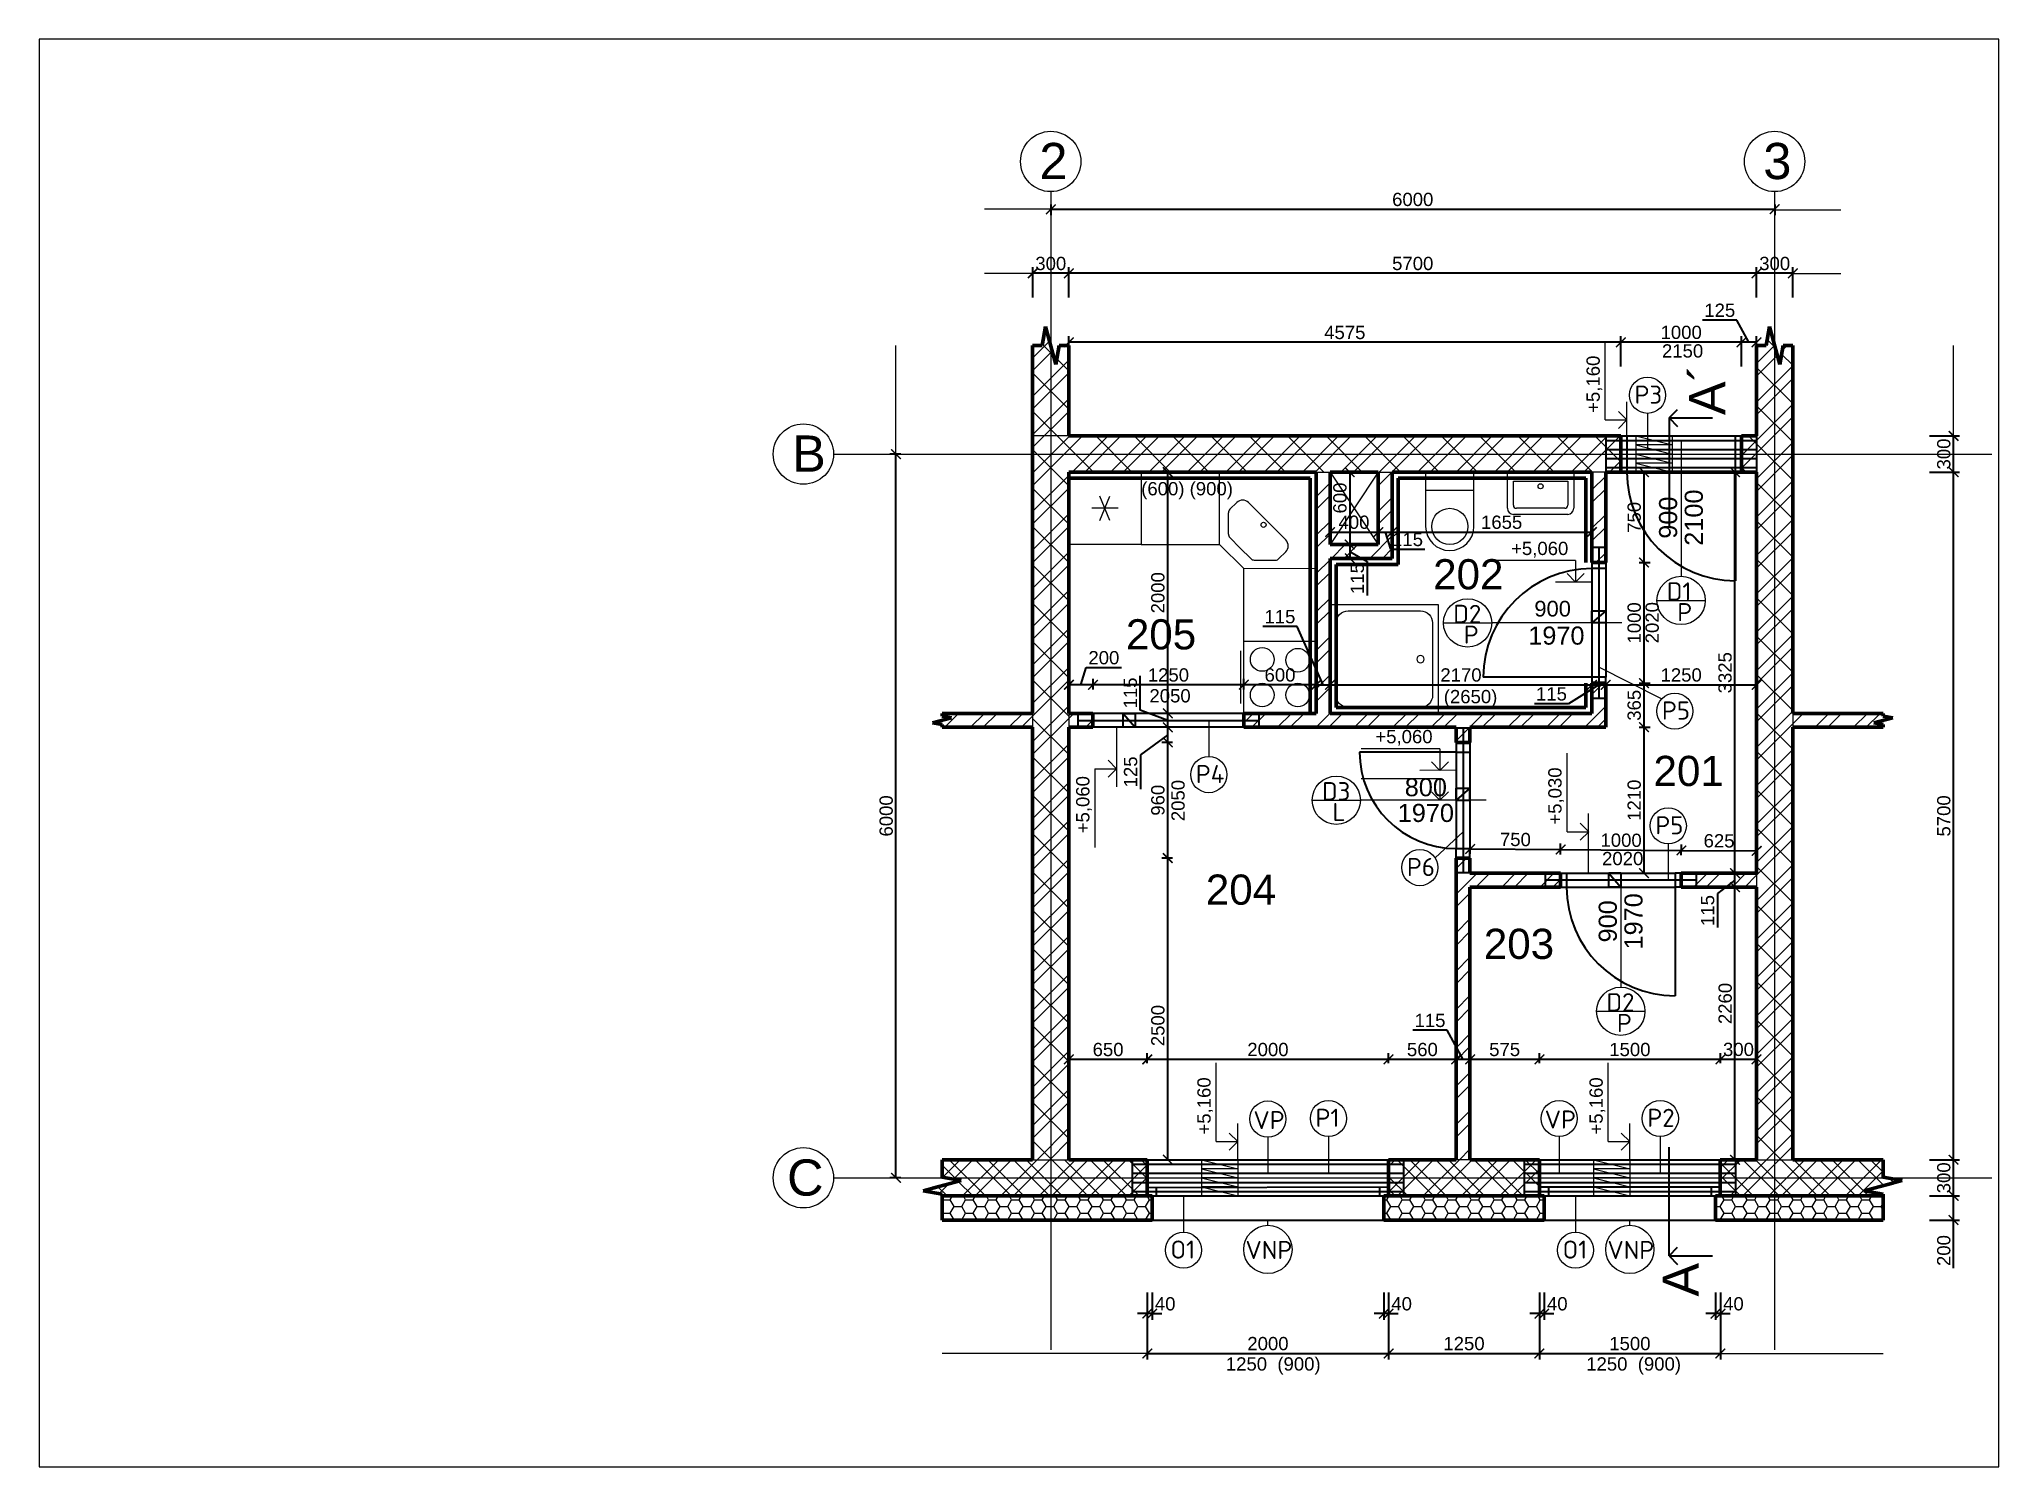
# Paper-space layout 'Layout3' of a CAD drawing. Header units: millimetres. Extents: x 28 to 252, y 20 to 184.
# The model-space entities are those that its viewports show. They can reach past a viewport. Long polylines and large blocks are cut down to what shows.
import ezdxf

# ---------------------------------------------------------------- set-up
doc = ezdxf.new("R2010")
doc.units = ezdxf.units.MM
doc.header["$LTSCALE"] = 185
doc.linetypes.add('DASHDOT', pattern=[1, 0.5, -0.25, 0, -0.25])
doc.linetypes.add('DIVIDE', pattern=[1.25, 0.5, -0.25, 0, -0.25, 0, -0.25])
for name, color, linetype, lineweight in [('00 kóty', 7, 'Continuous', 13), ('00 popis', 7, 'Continuous', 13), ('00 tenká plná', 7, 'Continuous', 13), ('00 zařizováky', 7, 'Continuous', 13), ('00 zdivo', 7, 'Continuous', 50), ('00 šrafy', 7, 'Continuous', 13), ('01 tenká čerchovaná', 7, 'DASHDOT', 13), ('01 tlustá dvojčerchovaná', 7, 'DIVIDE', 25), ('01 tlustá plná', 7, 'Continuous', 25), ('01 tlustá čerchovaná', 7, 'DASHDOT', 25), ('01 velmi tlustá plná', 7, 'Continuous', 50), ('oklady', 7, 'DASHDOT', 50)]:
    doc.layers.add(name, color=color, linetype=linetype, lineweight=lineweight)
doc.styles.add('ISOCPEUR', font='isocpeur.ttf')
doc.styles.add('KOTY', font='arial.ttf', dxfattribs={"height": 400})
doc.styles.add('koty4', font='arial.ttf', dxfattribs={"height": 110})
doc.styles.add('místnosti', font='arial.ttf', dxfattribs={"height": 250})
doc.styles.add('osy4', font='arial.ttf', dxfattribs={"height": 300})
doc.dimstyles.new('moje koty', dxfattribs={"dimscale": 40, "dimtxt": 110, "dimasz": 2, "dimexe": 1.25, "dimexo": 20, "dimtad": 1, "dimtxsty": 'koty4', "dimblk": 'ARCHTICK', "dimcen": 2.5, "dimadec": 0, "dimazin": 0, "dimtfac": 1, "dimtmove": 0, "dimatfit": 3, "dimfxl": 1, "dimarcsym": 0})
doc.dimstyles.new('moje koty osy', dxfattribs={"dimscale": 40, "dimtxt": 110, "dimasz": 2, "dimexe": 1.25, "dimexo": 0.0005, "dimtad": 1, "dimtxsty": 'koty4', "dimblk": 'ARCHTICK', "dimcen": 2.5, "dimadec": 0, "dimazin": 0, "dimtfac": 1, "dimtmove": 0, "dimatfit": 3, "dimfxl": 1, "dimfxlon": 1, "dimarcsym": 0})
doc.dimstyles.new('osy 5', dxfattribs={"dimscale": 40, "dimtxt": 110, "dimasz": 2, "dimexe": 1.25, "dimexo": 0.0005, "dimtad": 1, "dimtxsty": 'koty4', "dimblk": 'ARCHTICK', "dimcen": 2.5, "dimadec": 0, "dimazin": 0, "dimtfac": 1, "dimtmove": 0, "dimatfit": 3, "dimfxl": 5, "dimfxlon": 1, "dimarcsym": 0})
pattern_1 = [(45, (0, 0), (-159.099, 159.099), []), (45, (105, 0), (-159.099, 159.099), [])]
pattern_2 = [(45, (0, 0), (-159.099, 159.099), []), (45, (105, 0), (-159.099, 159.099), []), (315, (0, 0), (159.099, 159.099), []), (315, (105, 0), (159.099, 159.099), [])]
pattern_3 = [(45, (0, 0), (-159.099, 159.099), []), (45, (105, 0), (-159.099, 159.099), []), (315, (0, 0), (159.099, 159.099), [])]

psp = doc.layouts.new('Layout3')

msp = doc.modelspace()

# ---------------------------------------------------------------- texts
at = {"linetype": 'Continuous', "lineweight": 50, "style": 'osy4'}
for s, p in [('A´', (13917.056, 7384.933)), ('A', (13696.982, 77.154))]:
    msp.add_text(s, height=300, rotation=90, dxfattribs=at).set_placement(p)
at = {"layer": '00 popis', "linetype": 'Continuous', "lineweight": 30, "style": 'koty4'}
for s, p in [('+5,160', (12876.184, 7403.364)), ('+5,060', (8646.184, 3918.048)), ('+5,030', (12559.397, 3989.767)), ('+5,160', (9650.853, 1420.611)), ('+5,160', (12900.853, 1420.611))]:
    msp.add_text(s, height=110, rotation=90, dxfattribs=at).set_placement(p)
at = {"layer": '00 popis', "linetype": 'Continuous', "lineweight": 30}
for s, height, style, p in [('P3', 150, 'ISOCPEUR', (13164.503, 7479.589)), ('+5,060', 110, 'koty4', (12141.314, 6224.66)), ('D1', 150, 'ISOCPEUR', (13431.836, 5848.218)), ('D2', 150, 'ISOCPEUR', (11662.413, 5661.904)), ('P', 150, 'ISOCPEUR', (13518.519, 5676.093)), ('P', 150, 'ISOCPEUR', (11749.096, 5489.779)), ('P5', 150, 'ISOCPEUR', (13391.439, 4860.807)), ('+5,060', 110, 'koty4', (11016.314, 4664.66)), ('P4', 150, 'ISOCPEUR', (9528.268, 4334.263)), ('D3', 150, 'ISOCPEUR', (10574.015, 4191.904)), ('L', 150, 'ISOCPEUR', (10660.699, 4019.779)), ('P5', 150, 'ISOCPEUR', (13336.639, 3909.589)), ('P6', 150, 'ISOCPEUR', (11277.625, 3563.433)), ('D2', 150, 'ISOCPEUR', (12931.836, 2442.481)), ('P', 150, 'ISOCPEUR', (13018.519, 2270.356)), ('P1', 150, 'ISOCPEUR', (10520.486, 1484.414)), ('P2', 150, 'ISOCPEUR', (13270.486, 1484.414)), ('VP', 150, 'ISOCPEUR', (10005.513, 1465.175)), ('VP', 150, 'ISOCPEUR', (12420, 1470)), ('O1', 150, 'ISOCPEUR', (9318.143, 392.089)), ('VNP', 150, 'ISOCPEUR', (9939.772, 388.729)), ('O1', 150, 'ISOCPEUR', (12568.143, 392.089)), ('VNP', 150, 'ISOCPEUR', (12939.772, 388.729))]:
    msp.add_text(s, height=height, dxfattribs=dict(at, style=style)).set_placement(p)
at = {"layer": '00 popis', "attachment_point": 1}
for s, width, gutter_width, insert, char_height, style in [('2', 288.70459, 1000, (8231.593, 9641.121), 300, 'osy4'), ('3', 288.70459, 1000, (14231.593, 9641.121), 300, 'osy4'), ('2150', 611.37888, 550, (13391.875, 7971.836), 110, 'koty4'), ('B', 288.70459, 1000, (6181.593, 7215.784), 300, 'osy4'), ('(600) (900)', 2058.30656, 750, (9075.513, 6829.588), 110, 'koty4'), ('202', 774.49885, 1250, (11495.347, 6190.355), 250, 'místnosti'), ('205', 500, 2500, (8948.292, 5692.433), 250, 'místnosti'), (' 900', 407.84315, 750, (12283.685, 5845.064), 130, 'koty4'), ('1970', 653.0594, 750, (12283.685, 5631.904), 150, 'KOTY'), ('2050', 349.51348, 550, (9143.624, 5112.88), 110, 'koty4'), (' (2650)', 2058.30656, 750, (11540.543, 5106.119), 110, 'koty4'), ('201', 634.23778, 1250, (13321.7, 4560.102), 250, 'místnosti'), (' 800', 407.84315, 750, (11201.613, 4375.064), 150, 'KOTY'), ('1970', 653.0594, 750, (11201.613, 4161.904), 150, 'KOTY'), ('2020', 357.4766, 550, (12895.362, 3763.628), 110, 'koty4'), ('204', 765.47953, 1250, (9610.897, 3576.079), 250, 'místnosti'), ('203', 591.86564, 1250, (11915.227, 3126.572), 250, 'místnosti'), ('C', 288.70459, 1000, (6140.025, 1214.273), 300, 'osy4'), ('1250  (900)', 2058.30656, 750, (9776.85, -426.04), 110, 'koty4'), ('1250  (900)', 2058.30656, 750, (12763.909, -426.04), 110, 'koty4')]:
    msp.add_mtext_dynamic_manual_height_columns(s, width=width, gutter_width=gutter_width, heights=[0], dxfattribs=dict(at, insert=insert, char_height=char_height, style=style))
at = {"layer": '00 popis', "attachment_point": 1, "rotation": 90}
for s, width, gutter_width, insert, char_height, style in [(' 900', 407.84315, 750, (13367.352, 6301.947), 150, 'KOTY'), ('2100', 653.0594, 750, (13580.513, 6301.947), 150, 'KOTY'), ('2020', 516.69298, 550, (13255.264, 5492.979), 110, 'koty4'), ('2050', 653.0594, 750, (9325.66, 4018.419), 110, 'koty4'), ('1970', 653.0594, 750, (13080.513, 2955.076), 150, 'KOTY'), (' 900', 407.84315, 750, (12867.352, 2955.076), 150, 'KOTY')]:
    msp.add_mtext_dynamic_manual_height_columns(s, width=width, gutter_width=gutter_width, heights=[0], dxfattribs=dict(at, insert=insert, char_height=char_height, style=style))

# ---------------------------------------------------------------- blocks, each defined once
blk = doc.blocks.new('SPORÁK')
at = {"layer": '00 zařizováky'}
for p, q in [((385817, 335144), (385817, 335694)), ((385817, 335694), (386367, 335694)), ((386367, 335694), (386367, 335144)), ((386367, 335144), (385817, 335144)), ((385892, 335119), (386292, 335119))]:
    blk.add_line(p, q, dxfattribs=at)
for centre in [(385963, 335554), (386227, 335554), (385957, 335284), (386227, 335284)]:
    blk.add_circle(centre, 90, dxfattribs=at)
blk = doc.blocks.new('LEDNIČKA')
at = {"layer": '00 zařizováky'}
for p, q in [((387529, 336449), (387529, 336999)), ((387529, 336999), (388079, 336999)), ((388079, 336999), (388079, 336449)), ((387766, 336631), (387842, 336816)), ((387842, 336631), (387766, 336816)), ((387904, 336724), (387704, 336724)), ((388079, 336449), (387529, 336449))]:
    blk.add_line(p, q, dxfattribs=at)
blk = doc.blocks.new('sprcha (1)')
for p, q in [((0, 0), (0, -900)), ((900, 0), (0, 0)), ((50, -750), (50, -150)), ((150, -50), (750, -50)), ((850, -150), (850, -750)), ((900, -900), (900, 0)), ((0, -900), (900, -900)), ((750, -850), (150, -850))]:
    blk.add_line(p, q)
at = {"extrusion": (0, 0, -1)}
for centre, start_param, end_param in [((150, -150), 4.710242, 6.281038), ((750, -150), 0.002719, 1.573515), ((150, -750), 3.144373, 4.71517), ((750, -750), 1.568455, 3.139251)]:
    blk.add_ellipse(centre, major_axis=(0, 100), ratio=1, start_param=start_param, end_param=end_param, dxfattribs=at)
blk.add_ellipse((450, -750), major_axis=(21.2, 21.2), ratio=1, dxfattribs=at)
blk = doc.blocks.new('VYSKOVA KOTA')
at = {"layer": '00 popis'}
for p, q in [((61883, 624), (61812, 695)), ((61883, 803), (61883, 624)), ((61883, 803), (62535, 803)), ((61883, 624), (61953, 695))]:
    blk.add_line(p, q, dxfattribs=at)
blk = doc.blocks.new('_ArchTick')
at = {"color": 0, "linetype": 'ByBlock', "const_width": 0.15}
blk.add_lwpolyline([(-0.5, -0.5), (0.5, 0.5)], dxfattribs=at)
blk = doc.blocks.new('*D24')
at = {"layer": '00 popis', "color": 0, "lineweight": -2, "transparency": 16777216}
for p, q in [((9126, 112), (9126, -114)), ((9166, 112), (9166, -114)), ((9126, -64), (9046, -64)), ((9166, -64), (9126, -64)), ((9166, -64), (9246, -64))]:
    blk.add_line(p, q, dxfattribs=at)
at = {"layer": 'Defpoints', "color": 0, "transparency": 16777216}
for p in [(9126, 912), (9166, 912), (9126, -64)]:
    blk.add_point(p, dxfattribs=at)
at = {"layer": '00 popis', "color": 0, "lineweight": -2, "transparency": 16777216, "xscale": 80, "yscale": 80, "zscale": 80}
blk.add_blockref('_ArchTick', (9126, -64), dxfattribs=at)
at = {"layer": '00 popis', "color": 0, "lineweight": -2, "transparency": 16777216, "xscale": 80, "yscale": 80, "zscale": 80, "rotation": 180}
blk.add_blockref('_ArchTick', (9166, -64), dxfattribs=at)
at = {"layer": '00 popis', "color": 0, "transparency": 16777216, "insert": (9146, 17), "char_height": 110, "attachment_point": 5, "style": 'koty4'}
blk.add_mtext('      40', dxfattribs=at)
blk = doc.blocks.new('*D25')
at = {"layer": '00 popis', "color": 0, "lineweight": -2, "transparency": 16777216}
for p, q in [((11086, 112), (11086, -114)), ((11126, 112), (11126, -114)), ((11086, -64), (11006, -64)), ((11126, -64), (11086, -64)), ((11126, -64), (11206, -64))]:
    blk.add_line(p, q, dxfattribs=at)
at = {"layer": 'Defpoints', "color": 0, "transparency": 16777216}
for p in [(11086, 912), (11126, 912), (11086, -64)]:
    blk.add_point(p, dxfattribs=at)
at = {"layer": '00 popis', "color": 0, "lineweight": -2, "transparency": 16777216, "xscale": 80, "yscale": 80, "zscale": 80}
blk.add_blockref('_ArchTick', (11086, -64), dxfattribs=at)
at = {"layer": '00 popis', "color": 0, "lineweight": -2, "transparency": 16777216, "xscale": 80, "yscale": 80, "zscale": 80, "rotation": 180}
blk.add_blockref('_ArchTick', (11126, -64), dxfattribs=at)
at = {"layer": '00 popis', "color": 0, "transparency": 16777216, "insert": (11106, 17), "char_height": 110, "attachment_point": 5, "style": 'koty4'}
blk.add_mtext('      40', dxfattribs=at)
blk = doc.blocks.new('*D26')
at = {"layer": '00 popis', "color": 0, "lineweight": -2, "transparency": 16777216}
for p, q in [((12376, 112), (12376, -114)), ((12416, 112), (12416, -114)), ((12376, -64), (12296, -64)), ((12416, -64), (12376, -64)), ((12416, -64), (12496, -64))]:
    blk.add_line(p, q, dxfattribs=at)
at = {"layer": 'Defpoints', "color": 0, "transparency": 16777216}
for p in [(12376, 912), (12416, 912), (12376, -64)]:
    blk.add_point(p, dxfattribs=at)
at = {"layer": '00 popis', "color": 0, "lineweight": -2, "transparency": 16777216, "xscale": 80, "yscale": 80, "zscale": 80}
blk.add_blockref('_ArchTick', (12376, -64), dxfattribs=at)
at = {"layer": '00 popis', "color": 0, "lineweight": -2, "transparency": 16777216, "xscale": 80, "yscale": 80, "zscale": 80, "rotation": 180}
blk.add_blockref('_ArchTick', (12416, -64), dxfattribs=at)
at = {"layer": '00 popis', "color": 0, "transparency": 16777216, "insert": (12396, 17), "char_height": 110, "attachment_point": 5, "style": 'koty4'}
blk.add_mtext('      40', dxfattribs=at)
blk = doc.blocks.new('*D27')
at = {"layer": '00 popis', "color": 0, "lineweight": -2, "transparency": 16777216}
for p, q in [((13836, 112), (13836, -114)), ((13876, 112), (13876, -114)), ((13836, -64), (13756, -64)), ((13876, -64), (13836, -64)), ((13876, -64), (13956, -64))]:
    blk.add_line(p, q, dxfattribs=at)
at = {"layer": 'Defpoints', "color": 0, "transparency": 16777216}
for p in [(13836, 912), (13876, 912), (13836, -64)]:
    blk.add_point(p, dxfattribs=at)
at = {"layer": '00 popis', "color": 0, "lineweight": -2, "transparency": 16777216, "xscale": 80, "yscale": 80, "zscale": 80}
blk.add_blockref('_ArchTick', (13836, -64), dxfattribs=at)
at = {"layer": '00 popis', "color": 0, "lineweight": -2, "transparency": 16777216, "xscale": 80, "yscale": 80, "zscale": 80, "rotation": 180}
blk.add_blockref('_ArchTick', (13876, -64), dxfattribs=at)
at = {"layer": '00 popis', "color": 0, "transparency": 16777216, "insert": (13856, 17), "char_height": 110, "attachment_point": 5, "style": 'koty4'}
blk.add_mtext('      40', dxfattribs=at)
blk = doc.blocks.new('*D28')
at = {"layer": '00 popis', "color": 0, "lineweight": -2, "transparency": 16777216}
for p, q in [((9126, 112), (9126, -444)), ((11126, 112), (11126, -444)), ((9126, -394), (11126, -394))]:
    blk.add_line(p, q, dxfattribs=at)
at = {"layer": 'Defpoints', "color": 0, "transparency": 16777216}
for p in [(9126, 912), (11126, 912), (11126, -394)]:
    blk.add_point(p, dxfattribs=at)
at = {"layer": '00 popis', "color": 0, "lineweight": -2, "transparency": 16777216, "xscale": 80, "yscale": 80, "zscale": 80, "rotation": 180}
blk.add_blockref('_ArchTick', (9126, -394), dxfattribs=at)
at = {"layer": '00 popis', "color": 0, "lineweight": -2, "transparency": 16777216, "xscale": 80, "yscale": 80, "zscale": 80}
blk.add_blockref('_ArchTick', (11126, -394), dxfattribs=at)
at = {"layer": '00 popis', "color": 0, "transparency": 16777216, "insert": (10126, -313), "char_height": 110, "attachment_point": 5, "style": 'koty4'}
blk.add_mtext('2000', dxfattribs=at)
blk = doc.blocks.new('*D29')
at = {"layer": '00 popis', "color": 0, "lineweight": -2, "transparency": 16777216}
for p, q in [((11126, 112), (11126, -444)), ((12376, 112), (12376, -444)), ((11126, -394), (12376, -394))]:
    blk.add_line(p, q, dxfattribs=at)
at = {"layer": 'Defpoints', "color": 0, "transparency": 16777216}
for p in [(11126, 912), (12376, 912), (12376, -394)]:
    blk.add_point(p, dxfattribs=at)
at = {"layer": '00 popis', "color": 0, "lineweight": -2, "transparency": 16777216, "xscale": 80, "yscale": 80, "zscale": 80, "rotation": 180}
blk.add_blockref('_ArchTick', (11126, -394), dxfattribs=at)
at = {"layer": '00 popis', "color": 0, "lineweight": -2, "transparency": 16777216, "xscale": 80, "yscale": 80, "zscale": 80}
blk.add_blockref('_ArchTick', (12376, -394), dxfattribs=at)
at = {"layer": '00 popis', "color": 0, "transparency": 16777216, "insert": (11751, -313), "char_height": 110, "attachment_point": 5, "style": 'koty4'}
blk.add_mtext('1250', dxfattribs=at)
blk = doc.blocks.new('*D30')
at = {"layer": '00 popis', "color": 0, "lineweight": -2, "transparency": 16777216}
for p, q in [((12376, 112), (12376, -444)), ((13876, 112), (13876, -444)), ((12376, -394), (13876, -394))]:
    blk.add_line(p, q, dxfattribs=at)
at = {"layer": 'Defpoints', "color": 0, "transparency": 16777216}
for p in [(12376, 912), (13876, 912), (13876, -394)]:
    blk.add_point(p, dxfattribs=at)
at = {"layer": '00 popis', "color": 0, "lineweight": -2, "transparency": 16777216, "xscale": 80, "yscale": 80, "zscale": 80, "rotation": 180}
blk.add_blockref('_ArchTick', (12376, -394), dxfattribs=at)
at = {"layer": '00 popis', "color": 0, "lineweight": -2, "transparency": 16777216, "xscale": 80, "yscale": 80, "zscale": 80}
blk.add_blockref('_ArchTick', (13876, -394), dxfattribs=at)
at = {"layer": '00 popis', "color": 0, "transparency": 16777216, "insert": (13126, -313), "char_height": 110, "attachment_point": 5, "style": 'koty4'}
blk.add_mtext('1500', dxfattribs=at)
blk = doc.blocks.new('*D33')
at = {"layer": '00 popis', "color": 0, "lineweight": -2, "transparency": 16777216}
for p, q in [((7083, 7062), (6993, 7062)), ((7043, 1062), (7043, 7062)), ((7083, 1062), (6993, 1062))]:
    blk.add_line(p, q, dxfattribs=at)
at = {"layer": 'Defpoints', "color": 0, "transparency": 16777216}
for p in [(7043, 7062), (8176, 7062), (7454, 1062)]:
    blk.add_point(p, dxfattribs=at)
at = {"layer": '00 popis', "color": 0, "lineweight": -2, "transparency": 16777216, "xscale": 80, "yscale": 80, "zscale": 80}
for p, rotation in [((7043, 7062), 90), ((7043, 1062), 270)]:
    blk.add_blockref('_ArchTick', p, dxfattribs=dict(at, rotation=rotation))
at = {"layer": '00 popis', "color": 0, "transparency": 16777216, "insert": (6962, 4062), "char_height": 110, "attachment_point": 5, "rotation": 90, "style": 'koty4'}
blk.add_mtext('6000', dxfattribs=at)
blk = doc.blocks.new('*D34')
at = {"layer": '00 popis', "color": 0, "lineweight": -2, "transparency": 16777216}
for p, q in [((14013, 8172), (13729, 8172)), ((14113, 7988), (14013, 8172)), ((14051, 7788), (14051, 8038)), ((14176, 7988), (14051, 7988)), ((14176, 7788), (14176, 8038))]:
    blk.add_line(p, q, dxfattribs=at)
at = {"layer": 'Defpoints', "color": 0, "transparency": 16777216}
for p in [(14051, 7988), (14051, 7058), (14176, 7058)]:
    blk.add_point(p, dxfattribs=at)
at = {"layer": '00 popis', "color": 0, "lineweight": -2, "transparency": 16777216, "xscale": 80, "yscale": 80, "zscale": 80, "rotation": 180}
blk.add_blockref('_ArchTick', (14051, 7988), dxfattribs=at)
at = {"layer": '00 popis', "color": 0, "lineweight": -2, "transparency": 16777216, "xscale": 80, "yscale": 80, "zscale": 80}
blk.add_blockref('_ArchTick', (14176, 7988), dxfattribs=at)
at = {"layer": '00 popis', "color": 0, "transparency": 16777216, "insert": (13871, 8253), "char_height": 110, "attachment_point": 5, "style": 'koty4'}
blk.add_mtext('125', dxfattribs=at)
blk = doc.blocks.new('*D35')
at = {"layer": '00 popis', "color": 0, "lineweight": -2, "transparency": 16777216}
for p, q in [((13051, 7788), (13051, 8038)), ((14051, 7988), (13051, 7988)), ((14051, 7788), (14051, 8038))]:
    blk.add_line(p, q, dxfattribs=at)
at = {"layer": 'Defpoints', "color": 0, "transparency": 16777216}
for p in [(13051, 7988), (13051, 7058), (14051, 7058)]:
    blk.add_point(p, dxfattribs=at)
at = {"layer": '00 popis', "color": 0, "lineweight": -2, "transparency": 16777216, "xscale": 80, "yscale": 80, "zscale": 80, "rotation": 180}
blk.add_blockref('_ArchTick', (13051, 7988), dxfattribs=at)
at = {"layer": '00 popis', "color": 0, "lineweight": -2, "transparency": 16777216, "xscale": 80, "yscale": 80, "zscale": 80}
blk.add_blockref('_ArchTick', (14051, 7988), dxfattribs=at)
at = {"layer": '00 popis', "color": 0, "transparency": 16777216, "insert": (13551, 8070), "char_height": 110, "attachment_point": 5, "style": 'koty4'}
blk.add_mtext('1000', dxfattribs=at)
blk = doc.blocks.new('*D36')
at = {"layer": '00 popis', "color": 0, "lineweight": -2, "transparency": 16777216}
for p, q in [((8476, 7788), (8476, 8038)), ((13051, 7988), (8476, 7988)), ((13051, 7788), (13051, 8038))]:
    blk.add_line(p, q, dxfattribs=at)
at = {"layer": 'Defpoints', "color": 0, "transparency": 16777216}
for p in [(8476, 7988), (8476, 7058), (13051, 7058)]:
    blk.add_point(p, dxfattribs=at)
at = {"layer": '00 popis', "color": 0, "lineweight": -2, "transparency": 16777216, "xscale": 80, "yscale": 80, "zscale": 80, "rotation": 180}
blk.add_blockref('_ArchTick', (8476, 7988), dxfattribs=at)
at = {"layer": '00 popis', "color": 0, "lineweight": -2, "transparency": 16777216, "xscale": 80, "yscale": 80, "zscale": 80}
blk.add_blockref('_ArchTick', (13051, 7988), dxfattribs=at)
at = {"layer": '00 popis', "color": 0, "transparency": 16777216, "insert": (10763, 8069), "char_height": 110, "attachment_point": 5, "style": 'koty4'}
blk.add_mtext('4575', dxfattribs=at)
blk = doc.blocks.new('*D37')
at = {"layer": '00 popis', "color": 0, "lineweight": -2, "transparency": 16777216}
for p, q in [((14176, 8360), (14176, 8610)), ((14476, 8360), (14476, 8610)), ((14476, 8560), (14176, 8560))]:
    blk.add_line(p, q, dxfattribs=at)
at = {"layer": 'Defpoints', "color": 0, "transparency": 16777216}
for p in [(14176, 8560), (14176, 7797), (14476, 7797)]:
    blk.add_point(p, dxfattribs=at)
at = {"layer": '00 popis', "color": 0, "lineweight": -2, "transparency": 16777216, "xscale": 80, "yscale": 80, "zscale": 80, "rotation": 180}
blk.add_blockref('_ArchTick', (14176, 8560), dxfattribs=at)
at = {"layer": '00 popis', "color": 0, "lineweight": -2, "transparency": 16777216, "xscale": 80, "yscale": 80, "zscale": 80}
blk.add_blockref('_ArchTick', (14476, 8560), dxfattribs=at)
at = {"layer": '00 popis', "color": 0, "transparency": 16777216, "insert": (14326, 8641), "char_height": 110, "attachment_point": 5, "style": 'koty4'}
blk.add_mtext('300', dxfattribs=at)
blk = doc.blocks.new('*D38')
at = {"layer": '00 popis', "color": 0, "lineweight": -2, "transparency": 16777216}
for p, q in [((8476, 8360), (8476, 8610)), ((14176, 8360), (14176, 8610)), ((14176, 8560), (8476, 8560))]:
    blk.add_line(p, q, dxfattribs=at)
at = {"layer": 'Defpoints', "color": 0, "transparency": 16777216}
for p in [(8476, 8560), (8476, 7802), (14176, 7797)]:
    blk.add_point(p, dxfattribs=at)
at = {"layer": '00 popis', "color": 0, "lineweight": -2, "transparency": 16777216, "xscale": 80, "yscale": 80, "zscale": 80, "rotation": 180}
blk.add_blockref('_ArchTick', (8476, 8560), dxfattribs=at)
at = {"layer": '00 popis', "color": 0, "lineweight": -2, "transparency": 16777216, "xscale": 80, "yscale": 80, "zscale": 80}
blk.add_blockref('_ArchTick', (14176, 8560), dxfattribs=at)
at = {"layer": '00 popis', "color": 0, "transparency": 16777216, "insert": (11326, 8641), "char_height": 110, "attachment_point": 5, "style": 'koty4'}
blk.add_mtext('5700', dxfattribs=at)
blk = doc.blocks.new('*D39')
at = {"layer": '00 popis', "color": 0, "lineweight": -2, "transparency": 16777216}
for p, q in [((8176, 8360), (8176, 8610)), ((8476, 8360), (8476, 8610)), ((8476, 8560), (8176, 8560))]:
    blk.add_line(p, q, dxfattribs=at)
at = {"layer": 'Defpoints', "color": 0, "transparency": 16777216}
for p in [(8176, 8560), (8176, 7797), (8476, 7802)]:
    blk.add_point(p, dxfattribs=at)
at = {"layer": '00 popis', "color": 0, "lineweight": -2, "transparency": 16777216, "xscale": 80, "yscale": 80, "zscale": 80, "rotation": 180}
blk.add_blockref('_ArchTick', (8176, 8560), dxfattribs=at)
at = {"layer": '00 popis', "color": 0, "lineweight": -2, "transparency": 16777216, "xscale": 80, "yscale": 80, "zscale": 80}
blk.add_blockref('_ArchTick', (8476, 8560), dxfattribs=at)
at = {"layer": '00 popis', "color": 0, "transparency": 16777216, "insert": (8326, 8641), "char_height": 110, "attachment_point": 5, "style": 'koty4'}
blk.add_mtext('300', dxfattribs=at)
blk = doc.blocks.new('*D40')
at = {"layer": '00 popis', "color": 0, "lineweight": -2, "transparency": 16777216}
for p, q in [((8326, 9131), (8326, 9041)), ((14326, 9131), (14326, 9041)), ((8326, 9091), (14326, 9091))]:
    blk.add_line(p, q, dxfattribs=at)
at = {"layer": 'Defpoints', "color": 0, "transparency": 16777216}
for p in [(8326, 9382), (14326, 9382), (14326, 9091)]:
    blk.add_point(p, dxfattribs=at)
at = {"layer": '00 popis', "color": 0, "lineweight": -2, "transparency": 16777216, "xscale": 80, "yscale": 80, "zscale": 80, "rotation": 180}
blk.add_blockref('_ArchTick', (8326, 9091), dxfattribs=at)
at = {"layer": '00 popis', "color": 0, "lineweight": -2, "transparency": 16777216, "xscale": 80, "yscale": 80, "zscale": 80}
blk.add_blockref('_ArchTick', (14326, 9091), dxfattribs=at)
at = {"layer": '00 popis', "color": 0, "transparency": 16777216, "insert": (11326, 9172), "char_height": 110, "attachment_point": 5, "style": 'koty4'}
blk.add_mtext('6000', dxfattribs=at)
blk = doc.blocks.new('*D41')
at = {"layer": '00 popis', "color": 0, "lineweight": -2, "transparency": 16777216}
for p, q in [((15609, 912), (15859, 912)), ((15809, 712), (15809, 912)), ((15609, 712), (15859, 712)), ((15809, 312), (15809, 712))]:
    blk.add_line(p, q, dxfattribs=at)
at = {"layer": 'Defpoints', "color": 0, "transparency": 16777216}
for p in [(15226, 912), (15809, 912), (15226, 712)]:
    blk.add_point(p, dxfattribs=at)
at = {"layer": '00 popis', "color": 0, "lineweight": -2, "transparency": 16777216, "xscale": 80, "yscale": 80, "zscale": 80}
for p, rotation in [((15809, 912), 90), ((15809, 712), 270)]:
    blk.add_blockref('_ArchTick', p, dxfattribs=dict(at, rotation=rotation))
at = {"layer": '00 popis', "color": 0, "transparency": 16777216, "insert": (15728, 459), "char_height": 110, "attachment_point": 5, "rotation": 90, "style": 'koty4'}
blk.add_mtext('200', dxfattribs=at)
blk = doc.blocks.new('*D42')
at = {"layer": '00 popis', "color": 0, "lineweight": -2, "transparency": 16777216}
for p, q in [((15609, 1212), (15859, 1212)), ((15809, 912), (15809, 1212)), ((15609, 912), (15859, 912))]:
    blk.add_line(p, q, dxfattribs=at)
at = {"layer": 'Defpoints', "color": 0, "transparency": 16777216}
for p in [(15226, 1212), (15809, 1212), (15226, 912)]:
    blk.add_point(p, dxfattribs=at)
at = {"layer": '00 popis', "color": 0, "lineweight": -2, "transparency": 16777216, "xscale": 80, "yscale": 80, "zscale": 80}
for p, rotation in [((15809, 1212), 90), ((15809, 912), 270)]:
    blk.add_blockref('_ArchTick', p, dxfattribs=dict(at, rotation=rotation))
at = {"layer": '00 popis', "color": 0, "transparency": 16777216, "insert": (15728, 1062), "char_height": 110, "attachment_point": 5, "rotation": 90, "style": 'koty4'}
blk.add_mtext('300', dxfattribs=at)
blk = doc.blocks.new('*D43')
at = {"layer": '00 popis', "color": 0, "lineweight": -2, "transparency": 16777216}
for p, q in [((15609, 6912), (15859, 6912)), ((15809, 1212), (15809, 6912)), ((15609, 1212), (15859, 1212))]:
    blk.add_line(p, q, dxfattribs=at)
at = {"layer": 'Defpoints', "color": 0, "transparency": 16777216}
for p in [(14476, 6912), (15809, 6912), (15226, 1212)]:
    blk.add_point(p, dxfattribs=at)
at = {"layer": '00 popis', "color": 0, "lineweight": -2, "transparency": 16777216, "xscale": 80, "yscale": 80, "zscale": 80}
for p, rotation in [((15809, 6912), 90), ((15809, 1212), 270)]:
    blk.add_blockref('_ArchTick', p, dxfattribs=dict(at, rotation=rotation))
at = {"layer": '00 popis', "color": 0, "transparency": 16777216, "insert": (15728, 4062), "char_height": 110, "attachment_point": 5, "rotation": 90, "style": 'koty4'}
blk.add_mtext('5700', dxfattribs=at)
blk = doc.blocks.new('*D44')
at = {"layer": '00 popis', "color": 0, "lineweight": -2, "transparency": 16777216}
for p, q in [((15609, 7212), (15859, 7212)), ((15809, 6912), (15809, 7212)), ((15609, 6912), (15859, 6912))]:
    blk.add_line(p, q, dxfattribs=at)
at = {"layer": 'Defpoints', "color": 0, "transparency": 16777216}
for p in [(14476, 7212), (15809, 7212), (14476, 6912)]:
    blk.add_point(p, dxfattribs=at)
at = {"layer": '00 popis', "color": 0, "lineweight": -2, "transparency": 16777216, "xscale": 80, "yscale": 80, "zscale": 80}
for p, rotation in [((15809, 7212), 90), ((15809, 6912), 270)]:
    blk.add_blockref('_ArchTick', p, dxfattribs=dict(at, rotation=rotation))
at = {"layer": '00 popis', "color": 0, "transparency": 16777216, "insert": (15728, 7062), "char_height": 110, "attachment_point": 5, "rotation": 90, "style": 'koty4'}
blk.add_mtext('300', dxfattribs=at)
blk = doc.blocks.new('ŠIPKA')
at = {"layer": '01 tlustá plná'}
for q in [(1531, 2860), (1601, 2572), (1672, 2860)]:
    blk.add_line((1601, 2930), q, dxfattribs=at)
blk = doc.blocks.new('*D45')
at = {"layer": '00 popis', "color": 0, "lineweight": -2, "transparency": 16777216}
for p, q in [((10367, 5632), (10083, 5632)), ((10583, 5149), (10367, 5632)), ((10526, 5109), (10526, 5199)), ((10641, 5109), (10641, 5199)), ((10526, 5149), (10641, 5149))]:
    blk.add_line(p, q, dxfattribs=at)
at = {"layer": 'Defpoints', "color": 0, "transparency": 16777216}
for p in [(10641, 5149), (10526, 4912), (10641, 4912)]:
    blk.add_point(p, dxfattribs=at)
at = {"layer": '00 popis', "color": 0, "lineweight": -2, "transparency": 16777216, "xscale": 80, "yscale": 80, "zscale": 80, "rotation": 180}
blk.add_blockref('_ArchTick', (10526, 5149), dxfattribs=at)
at = {"layer": '00 popis', "color": 0, "lineweight": -2, "transparency": 16777216, "xscale": 80, "yscale": 80, "zscale": 80}
blk.add_blockref('_ArchTick', (10641, 5149), dxfattribs=at)
at = {"layer": '00 popis', "color": 0, "transparency": 16777216, "insert": (10225, 5713), "char_height": 110, "attachment_point": 5, "style": 'koty4'}
blk.add_mtext('115', dxfattribs=at)
blk = doc.blocks.new('*D46')
at = {"layer": '00 popis', "color": 0, "lineweight": -2, "transparency": 16777216}
for p, q in [((10641, 5109), (10641, 5199)), ((10641, 5149), (12811, 5149)), ((12811, 5162), (12811, 5099))]:
    blk.add_line(p, q, dxfattribs=at)
at = {"layer": 'Defpoints', "color": 0, "transparency": 16777216}
for p in [(12811, 5162), (12811, 5149), (10641, 4912)]:
    blk.add_point(p, dxfattribs=at)
at = {"layer": '00 popis', "color": 0, "lineweight": -2, "transparency": 16777216, "xscale": 80, "yscale": 80, "zscale": 80, "rotation": 180}
blk.add_blockref('_ArchTick', (10641, 5149), dxfattribs=at)
at = {"layer": '00 popis', "color": 0, "lineweight": -2, "transparency": 16777216, "xscale": 80, "yscale": 80, "zscale": 80}
blk.add_blockref('_ArchTick', (12811, 5149), dxfattribs=at)
at = {"layer": '00 popis', "color": 0, "transparency": 16777216, "insert": (11726, 5230), "char_height": 110, "attachment_point": 5, "style": 'koty4'}
blk.add_mtext('2170', dxfattribs=at)
blk = doc.blocks.new('*D47')
at = {"layer": '00 popis', "color": 0, "lineweight": -2, "transparency": 16777216}
for p, q in [((12868, 5149), (12617, 4992)), ((12811, 5162), (12811, 5099)), ((12811, 5149), (12926, 5149)), ((12926, 5162), (12926, 5099)), ((12617, 4992), (12334, 4992))]:
    blk.add_line(p, q, dxfattribs=at)
at = {"layer": 'Defpoints', "color": 0, "transparency": 16777216}
for p in [(12811, 5162), (12926, 5162), (12926, 5149)]:
    blk.add_point(p, dxfattribs=at)
at = {"layer": '00 popis', "color": 0, "lineweight": -2, "transparency": 16777216, "xscale": 80, "yscale": 80, "zscale": 80, "rotation": 180}
blk.add_blockref('_ArchTick', (12811, 5149), dxfattribs=at)
at = {"layer": '00 popis', "color": 0, "lineweight": -2, "transparency": 16777216, "xscale": 80, "yscale": 80, "zscale": 80}
blk.add_blockref('_ArchTick', (12926, 5149), dxfattribs=at)
at = {"layer": '00 popis', "color": 0, "transparency": 16777216, "insert": (12476, 5073), "char_height": 110, "attachment_point": 5, "style": 'koty4'}
blk.add_mtext('115', dxfattribs=at)
blk = doc.blocks.new('*D48')
at = {"layer": '00 popis', "color": 0, "lineweight": -2, "transparency": 16777216}
for p, q in [((12926, 5162), (12926, 5099)), ((12926, 5149), (14176, 5149)), ((14176, 5189), (14176, 5099))]:
    blk.add_line(p, q, dxfattribs=at)
at = {"layer": 'Defpoints', "color": 0, "transparency": 16777216}
for p in [(14176, 5249), (12926, 5162), (14176, 5149)]:
    blk.add_point(p, dxfattribs=at)
at = {"layer": '00 popis', "color": 0, "lineweight": -2, "transparency": 16777216, "xscale": 80, "yscale": 80, "zscale": 80, "rotation": 180}
blk.add_blockref('_ArchTick', (12926, 5149), dxfattribs=at)
at = {"layer": '00 popis', "color": 0, "lineweight": -2, "transparency": 16777216, "xscale": 80, "yscale": 80, "zscale": 80}
blk.add_blockref('_ArchTick', (14176, 5149), dxfattribs=at)
at = {"layer": '00 popis', "color": 0, "transparency": 16777216, "insert": (13551, 5230), "char_height": 110, "attachment_point": 5, "style": 'koty4'}
blk.add_mtext('1250', dxfattribs=at)
blk = doc.blocks.new('*D49')
at = {"layer": '00 popis', "color": 0, "lineweight": -2, "transparency": 16777216}
for p, q in [((13876, 2012), (13876, 2094)), ((14176, 2044), (13876, 2044)), ((14176, 2012), (14176, 2094))]:
    blk.add_line(p, q, dxfattribs=at)
at = {"layer": 'Defpoints', "color": 0, "transparency": 16777216}
for p in [(13876, 2044), (13876, 1212), (14176, 1212)]:
    blk.add_point(p, dxfattribs=at)
at = {"layer": '00 popis', "color": 0, "lineweight": -2, "transparency": 16777216, "xscale": 80, "yscale": 80, "zscale": 80, "rotation": 180}
blk.add_blockref('_ArchTick', (13876, 2044), dxfattribs=at)
at = {"layer": '00 popis', "color": 0, "lineweight": -2, "transparency": 16777216, "xscale": 80, "yscale": 80, "zscale": 80}
blk.add_blockref('_ArchTick', (14176, 2044), dxfattribs=at)
at = {"layer": '00 popis', "color": 0, "transparency": 16777216, "insert": (14026, 2126), "char_height": 110, "attachment_point": 5, "style": 'koty4'}
blk.add_mtext('300', dxfattribs=at)
blk = doc.blocks.new('*D50')
at = {"layer": '00 popis', "color": 0, "lineweight": -2, "transparency": 16777216}
for p, q in [((12376, 2012), (12376, 2094)), ((13876, 2044), (12376, 2044)), ((13876, 2012), (13876, 2094))]:
    blk.add_line(p, q, dxfattribs=at)
at = {"layer": 'Defpoints', "color": 0, "transparency": 16777216}
for p in [(12376, 2044), (12376, 1212), (13876, 1212)]:
    blk.add_point(p, dxfattribs=at)
at = {"layer": '00 popis', "color": 0, "lineweight": -2, "transparency": 16777216, "xscale": 80, "yscale": 80, "zscale": 80, "rotation": 180}
blk.add_blockref('_ArchTick', (12376, 2044), dxfattribs=at)
at = {"layer": '00 popis', "color": 0, "lineweight": -2, "transparency": 16777216, "xscale": 80, "yscale": 80, "zscale": 80}
blk.add_blockref('_ArchTick', (13876, 2044), dxfattribs=at)
at = {"layer": '00 popis', "color": 0, "transparency": 16777216, "insert": (13126, 2125), "char_height": 110, "attachment_point": 5, "style": 'koty4'}
blk.add_mtext('1500', dxfattribs=at)
blk = doc.blocks.new('*D51')
at = {"layer": '00 popis', "color": 0, "lineweight": -2, "transparency": 16777216}
for p, q in [((11801, 2012), (11801, 2094)), ((12376, 2044), (11801, 2044)), ((12376, 2012), (12376, 2094))]:
    blk.add_line(p, q, dxfattribs=at)
at = {"layer": 'Defpoints', "color": 0, "transparency": 16777216}
for p in [(11801, 2044), (11801, 1212), (12376, 1212)]:
    blk.add_point(p, dxfattribs=at)
at = {"layer": '00 popis', "color": 0, "lineweight": -2, "transparency": 16777216, "xscale": 80, "yscale": 80, "zscale": 80, "rotation": 180}
blk.add_blockref('_ArchTick', (11801, 2044), dxfattribs=at)
at = {"layer": '00 popis', "color": 0, "lineweight": -2, "transparency": 16777216, "xscale": 80, "yscale": 80, "zscale": 80}
blk.add_blockref('_ArchTick', (12376, 2044), dxfattribs=at)
at = {"layer": '00 popis', "color": 0, "transparency": 16777216, "insert": (12088, 2125), "char_height": 110, "attachment_point": 5, "style": 'koty4'}
blk.add_mtext('575', dxfattribs=at)
blk = doc.blocks.new('*D52')
at = {"layer": '00 popis', "color": 0, "lineweight": -2, "transparency": 16777216}
for p, q in [((11611, 2285), (11327, 2285)), ((11743, 2044), (11611, 2285)), ((11686, 2012), (11686, 2094)), ((11801, 2044), (11686, 2044)), ((11801, 2012), (11801, 2094))]:
    blk.add_line(p, q, dxfattribs=at)
at = {"layer": 'Defpoints', "color": 0, "transparency": 16777216}
for p in [(11686, 2044), (11686, 1212), (11801, 1212)]:
    blk.add_point(p, dxfattribs=at)
at = {"layer": '00 popis', "color": 0, "lineweight": -2, "transparency": 16777216, "xscale": 80, "yscale": 80, "zscale": 80, "rotation": 180}
blk.add_blockref('_ArchTick', (11686, 2044), dxfattribs=at)
at = {"layer": '00 popis', "color": 0, "lineweight": -2, "transparency": 16777216, "xscale": 80, "yscale": 80, "zscale": 80}
blk.add_blockref('_ArchTick', (11801, 2044), dxfattribs=at)
at = {"layer": '00 popis', "color": 0, "transparency": 16777216, "insert": (11469, 2366), "char_height": 110, "attachment_point": 5, "style": 'koty4'}
blk.add_mtext('115', dxfattribs=at)
blk = doc.blocks.new('*D53')
at = {"layer": '00 popis', "color": 0, "lineweight": -2, "transparency": 16777216}
for p, q in [((11126, 2012), (11126, 2094)), ((11686, 2044), (11126, 2044)), ((11686, 2012), (11686, 2094))]:
    blk.add_line(p, q, dxfattribs=at)
at = {"layer": 'Defpoints', "color": 0, "transparency": 16777216}
for p in [(11126, 2044), (11126, 1212), (11686, 1212)]:
    blk.add_point(p, dxfattribs=at)
at = {"layer": '00 popis', "color": 0, "lineweight": -2, "transparency": 16777216, "xscale": 80, "yscale": 80, "zscale": 80, "rotation": 180}
blk.add_blockref('_ArchTick', (11126, 2044), dxfattribs=at)
at = {"layer": '00 popis', "color": 0, "lineweight": -2, "transparency": 16777216, "xscale": 80, "yscale": 80, "zscale": 80}
blk.add_blockref('_ArchTick', (11686, 2044), dxfattribs=at)
at = {"layer": '00 popis', "color": 0, "transparency": 16777216, "insert": (11406, 2125), "char_height": 110, "attachment_point": 5, "style": 'koty4'}
blk.add_mtext('560', dxfattribs=at)
blk = doc.blocks.new('*D54')
at = {"layer": '00 popis', "color": 0, "lineweight": -2, "transparency": 16777216}
for p, q in [((9126, 2012), (9126, 2094)), ((11126, 2044), (9126, 2044)), ((11126, 2012), (11126, 2094))]:
    blk.add_line(p, q, dxfattribs=at)
at = {"layer": 'Defpoints', "color": 0, "transparency": 16777216}
for p in [(9126, 2044), (9126, 1212), (11126, 1212)]:
    blk.add_point(p, dxfattribs=at)
at = {"layer": '00 popis', "color": 0, "lineweight": -2, "transparency": 16777216, "xscale": 80, "yscale": 80, "zscale": 80, "rotation": 180}
blk.add_blockref('_ArchTick', (9126, 2044), dxfattribs=at)
at = {"layer": '00 popis', "color": 0, "lineweight": -2, "transparency": 16777216, "xscale": 80, "yscale": 80, "zscale": 80}
blk.add_blockref('_ArchTick', (11126, 2044), dxfattribs=at)
at = {"layer": '00 popis', "color": 0, "transparency": 16777216, "insert": (10126, 2125), "char_height": 110, "attachment_point": 5, "style": 'koty4'}
blk.add_mtext('2000', dxfattribs=at)
blk = doc.blocks.new('*D55')
at = {"layer": '00 popis', "color": 0, "lineweight": -2, "transparency": 16777216}
for p, q in [((8476, 2012), (8476, 2094)), ((9126, 2044), (8476, 2044)), ((9126, 2012), (9126, 2094))]:
    blk.add_line(p, q, dxfattribs=at)
at = {"layer": 'Defpoints', "color": 0, "transparency": 16777216}
for p in [(8476, 2044), (8476, 1212), (9126, 1212)]:
    blk.add_point(p, dxfattribs=at)
at = {"layer": '00 popis', "color": 0, "lineweight": -2, "transparency": 16777216, "xscale": 80, "yscale": 80, "zscale": 80, "rotation": 180}
blk.add_blockref('_ArchTick', (8476, 2044), dxfattribs=at)
at = {"layer": '00 popis', "color": 0, "lineweight": -2, "transparency": 16777216, "xscale": 80, "yscale": 80, "zscale": 80}
blk.add_blockref('_ArchTick', (9126, 2044), dxfattribs=at)
at = {"layer": '00 popis', "color": 0, "transparency": 16777216, "insert": (8801, 2125), "char_height": 110, "attachment_point": 5, "style": 'koty4'}
blk.add_mtext('650', dxfattribs=at)
blk = doc.blocks.new('*D56')
at = {"layer": '00 popis', "color": 0, "lineweight": -2, "transparency": 16777216}
for p, q in [((10840, 6912), (10754, 6912)), ((10804, 6912), (10804, 6312)), ((10840, 6312), (10754, 6312))]:
    blk.add_line(p, q, dxfattribs=at)
at = {"layer": 'Defpoints', "color": 0, "transparency": 16777216}
for p in [(10841, 6912), (10804, 6312), (10841, 6312)]:
    blk.add_point(p, dxfattribs=at)
at = {"layer": '00 popis', "color": 0, "lineweight": -2, "transparency": 16777216, "xscale": 80, "yscale": 80, "zscale": 80}
for p, rotation in [((10804, 6912), 90), ((10804, 6312), 270)]:
    blk.add_blockref('_ArchTick', p, dxfattribs=dict(at, rotation=rotation))
at = {"layer": '00 popis', "color": 0, "transparency": 16777216, "insert": (10723, 6612), "char_height": 110, "attachment_point": 5, "rotation": 90, "style": 'koty4'}
blk.add_mtext('    600', dxfattribs=at)
blk = doc.blocks.new('*D57')
at = {"layer": '00 popis', "color": 0, "lineweight": -2, "transparency": 16777216}
for p, q in [((10641, 6439), (10641, 6365)), ((10641, 6415), (11041, 6415)), ((11041, 6375), (11041, 6465))]:
    blk.add_line(p, q, dxfattribs=at)
at = {"layer": 'Defpoints', "color": 0, "transparency": 16777216}
for p in [(10641, 6439), (11041, 6415), (11041, 6312)]:
    blk.add_point(p, dxfattribs=at)
at = {"layer": '00 popis', "color": 0, "lineweight": -2, "transparency": 16777216, "xscale": 80, "yscale": 80, "zscale": 80, "rotation": 180}
blk.add_blockref('_ArchTick', (10641, 6415), dxfattribs=at)
at = {"layer": '00 popis', "color": 0, "lineweight": -2, "transparency": 16777216, "xscale": 80, "yscale": 80, "zscale": 80}
blk.add_blockref('_ArchTick', (11041, 6415), dxfattribs=at)
at = {"layer": '00 popis', "color": 0, "transparency": 16777216, "insert": (10839, 6496), "char_height": 110, "attachment_point": 5, "style": 'koty4'}
blk.add_mtext('400', dxfattribs=at)
blk = doc.blocks.new('*D58')
at = {"layer": '00 popis', "color": 0, "lineweight": -2, "transparency": 16777216}
for p, q in [((11041, 6375), (11041, 6465)), ((11041, 6415), (11156, 6415)), ((11098, 6415), (11141, 6272)), ((11156, 6455), (11156, 6365)), ((11141, 6272), (11425, 6272))]:
    blk.add_line(p, q, dxfattribs=at)
at = {"layer": 'Defpoints', "color": 0, "transparency": 16777216}
for p in [(11156, 6554), (11156, 6415), (11041, 6312)]:
    blk.add_point(p, dxfattribs=at)
at = {"layer": '00 popis', "color": 0, "lineweight": -2, "transparency": 16777216, "xscale": 80, "yscale": 80, "zscale": 80, "rotation": 180}
blk.add_blockref('_ArchTick', (11041, 6415), dxfattribs=at)
at = {"layer": '00 popis', "color": 0, "lineweight": -2, "transparency": 16777216, "xscale": 80, "yscale": 80, "zscale": 80}
blk.add_blockref('_ArchTick', (11156, 6415), dxfattribs=at)
at = {"layer": '00 popis', "color": 0, "transparency": 16777216, "insert": (11283, 6353), "char_height": 110, "attachment_point": 5, "style": 'koty4'}
blk.add_mtext('115', dxfattribs=at)
blk = doc.blocks.new('*D59')
at = {"layer": '00 popis', "color": 0, "lineweight": -2, "transparency": 16777216}
for p, q in [((11156, 6455), (11156, 6365)), ((11156, 6415), (12811, 6415)), ((12811, 6455), (12811, 6365))]:
    blk.add_line(p, q, dxfattribs=at)
at = {"layer": 'Defpoints', "color": 0, "transparency": 16777216}
for p in [(11156, 6554), (12811, 6537), (12811, 6415)]:
    blk.add_point(p, dxfattribs=at)
at = {"layer": '00 popis', "color": 0, "lineweight": -2, "transparency": 16777216, "xscale": 80, "yscale": 80, "zscale": 80, "rotation": 180}
blk.add_blockref('_ArchTick', (11156, 6415), dxfattribs=at)
at = {"layer": '00 popis', "color": 0, "lineweight": -2, "transparency": 16777216, "xscale": 80, "yscale": 80, "zscale": 80}
blk.add_blockref('_ArchTick', (12811, 6415), dxfattribs=at)
at = {"layer": '00 popis', "color": 0, "transparency": 16777216, "insert": (12063, 6496), "char_height": 110, "attachment_point": 5, "style": 'koty4'}
blk.add_mtext('1655', dxfattribs=at)
blk = doc.blocks.new('*D60')
at = {"layer": '00 popis', "color": 0, "lineweight": -2, "transparency": 16777216}
for p, q in [((10840, 6312), (10754, 6312)), ((10844, 6197), (10754, 6197)), ((10804, 6312), (10804, 6197)), ((10804, 6254), (10948, 6172)), ((10948, 6172), (10948, 5888))]:
    blk.add_line(p, q, dxfattribs=at)
at = {"layer": 'Defpoints', "color": 0, "transparency": 16777216}
for p in [(10804, 6197), (10841, 6312), (10898, 6197)]:
    blk.add_point(p, dxfattribs=at)
at = {"layer": '00 popis', "color": 0, "lineweight": -2, "transparency": 16777216, "xscale": 80, "yscale": 80, "zscale": 80}
for p, rotation in [((10804, 6312), 90), ((10804, 6197), 270)]:
    blk.add_blockref('_ArchTick', p, dxfattribs=dict(at, rotation=rotation))
at = {"layer": '00 popis', "color": 0, "transparency": 16777216, "insert": (10867, 6030), "char_height": 110, "attachment_point": 5, "rotation": 90, "style": 'koty4'}
blk.add_mtext('115', dxfattribs=at)
blk = doc.blocks.new('*D61')
at = {"layer": '00 popis', "color": 0, "lineweight": -2, "transparency": 16777216}
for p, q in [((9336, 3712), (9246, 3712)), ((9296, 1212), (9296, 3712)), ((9288, 1212), (9346, 1212))]:
    blk.add_line(p, q, dxfattribs=at)
at = {"layer": 'Defpoints', "color": 0, "transparency": 16777216}
for p in [(9296, 3712), (11686, 3712), (9288, 1212)]:
    blk.add_point(p, dxfattribs=at)
at = {"layer": '00 popis', "color": 0, "lineweight": -2, "transparency": 16777216, "xscale": 80, "yscale": 80, "zscale": 80}
for p, rotation in [((9296, 3712), 90), ((9296, 1212), 270)]:
    blk.add_blockref('_ArchTick', p, dxfattribs=dict(at, rotation=rotation))
at = {"layer": '00 popis', "color": 0, "transparency": 16777216, "insert": (9214, 2324), "char_height": 110, "attachment_point": 5, "rotation": 90, "style": 'koty4'}
blk.add_mtext('2500', dxfattribs=at)
blk = doc.blocks.new('*D62')
at = {"layer": '00 popis', "color": 0, "lineweight": -2, "transparency": 16777216}
for p, q in [((9336, 4672), (9246, 4672)), ((9296, 3712), (9296, 4672)), ((9336, 3712), (9246, 3712))]:
    blk.add_line(p, q, dxfattribs=at)
at = {"layer": 'Defpoints', "color": 0, "transparency": 16777216}
for p in [(9296, 4672), (11686, 4672), (11686, 3712)]:
    blk.add_point(p, dxfattribs=at)
at = {"layer": '00 popis', "color": 0, "lineweight": -2, "transparency": 16777216, "xscale": 80, "yscale": 80, "zscale": 80}
for p, rotation in [((9296, 4672), 90), ((9296, 3712), 270)]:
    blk.add_blockref('_ArchTick', p, dxfattribs=dict(at, rotation=rotation))
at = {"layer": '00 popis', "color": 0, "transparency": 16777216, "insert": (9214, 4192), "char_height": 110, "attachment_point": 5, "rotation": 90, "style": 'koty4'}
blk.add_mtext('960', dxfattribs=at)
blk = doc.blocks.new('*D63')
at = {"layer": '00 popis', "color": 0, "lineweight": -2, "transparency": 16777216}
for p, q in [((9296, 4734), (9069, 4568)), ((9336, 4797), (9246, 4797)), ((9296, 4672), (9296, 4797)), ((9069, 4568), (9069, 4285)), ((9336, 4672), (9246, 4672))]:
    blk.add_line(p, q, dxfattribs=at)
at = {"layer": 'Defpoints', "color": 0, "transparency": 16777216}
for p in [(9296, 4797), (11686, 4797), (11686, 4672)]:
    blk.add_point(p, dxfattribs=at)
at = {"layer": '00 popis', "color": 0, "lineweight": -2, "transparency": 16777216, "xscale": 80, "yscale": 80, "zscale": 80}
for p, rotation in [((9296, 4797), 90), ((9296, 4672), 270)]:
    blk.add_blockref('_ArchTick', p, dxfattribs=dict(at, rotation=rotation))
at = {"layer": '00 popis', "color": 0, "transparency": 16777216, "insert": (8988, 4427), "char_height": 110, "attachment_point": 5, "rotation": 90, "style": 'koty4'}
blk.add_mtext('125', dxfattribs=at)
blk = doc.blocks.new('*D64')
at = {"layer": '00 popis', "color": 0, "lineweight": -2, "transparency": 16777216}
for p, q in [((9067, 4939), (9067, 5222)), ((9296, 4854), (9067, 4939)), ((9336, 4912), (9246, 4912)), ((9296, 4797), (9296, 4912)), ((9336, 4797), (9246, 4797))]:
    blk.add_line(p, q, dxfattribs=at)
at = {"layer": 'Defpoints', "color": 0, "transparency": 16777216}
for p in [(9296, 4912), (9926, 4912), (11686, 4797)]:
    blk.add_point(p, dxfattribs=at)
at = {"layer": '00 popis', "color": 0, "lineweight": -2, "transparency": 16777216, "xscale": 80, "yscale": 80, "zscale": 80}
for p, rotation in [((9296, 4912), 90), ((9296, 4797), 270)]:
    blk.add_blockref('_ArchTick', p, dxfattribs=dict(at, rotation=rotation))
at = {"layer": '00 popis', "color": 0, "transparency": 16777216, "insert": (8986, 5081), "char_height": 110, "attachment_point": 5, "rotation": 90, "style": 'koty4'}
blk.add_mtext('115', dxfattribs=at)
blk = doc.blocks.new('*D65')
at = {"layer": '00 popis', "color": 0, "lineweight": -2, "transparency": 16777216}
for p, q in [((9336, 6912), (9246, 6912)), ((9296, 4912), (9296, 6912)), ((9336, 4912), (9246, 4912))]:
    blk.add_line(p, q, dxfattribs=at)
at = {"layer": 'Defpoints', "color": 0, "transparency": 16777216}
for p in [(9296, 6912), (9501, 6912), (9926, 4912)]:
    blk.add_point(p, dxfattribs=at)
at = {"layer": '00 popis', "color": 0, "lineweight": -2, "transparency": 16777216, "xscale": 80, "yscale": 80, "zscale": 80}
for p, rotation in [((9296, 6912), 90), ((9296, 4912), 270)]:
    blk.add_blockref('_ArchTick', p, dxfattribs=dict(at, rotation=rotation))
at = {"layer": '00 popis', "color": 0, "transparency": 16777216, "insert": (9214, 5912), "char_height": 110, "attachment_point": 5, "rotation": 90, "style": 'koty4'}
blk.add_mtext('2000', dxfattribs=at)
blk = doc.blocks.new('*D66')
at = {"layer": '00 popis', "color": 0, "lineweight": -2, "transparency": 16777216}
for p, q in [((14037, 3472), (13947, 3472)), ((13997, 1212), (13997, 3472)), ((14037, 1212), (13947, 1212))]:
    blk.add_line(p, q, dxfattribs=at)
at = {"layer": 'Defpoints', "color": 0, "transparency": 16777216}
for p in [(13997, 3472), (14176, 3472), (14176, 1212)]:
    blk.add_point(p, dxfattribs=at)
at = {"layer": '00 popis', "color": 0, "lineweight": -2, "transparency": 16777216, "xscale": 80, "yscale": 80, "zscale": 80}
for p, rotation in [((13997, 3472), 90), ((13997, 1212), 270)]:
    blk.add_blockref('_ArchTick', p, dxfattribs=dict(at, rotation=rotation))
at = {"layer": '00 popis', "color": 0, "transparency": 16777216, "insert": (13916, 2507), "char_height": 110, "attachment_point": 5, "rotation": 90, "style": 'koty4'}
blk.add_mtext('2260', dxfattribs=at)
blk = doc.blocks.new('*D67')
at = {"layer": '00 popis', "color": 0, "lineweight": -2, "transparency": 16777216}
for p, q in [((14037, 3587), (13947, 3587)), ((13997, 3472), (13997, 3587)), ((13997, 3529), (13852, 3420)), ((13852, 3420), (13852, 3136)), ((14037, 3472), (13947, 3472))]:
    blk.add_line(p, q, dxfattribs=at)
at = {"layer": 'Defpoints', "color": 0, "transparency": 16777216}
for p in [(13997, 3587), (14176, 3587), (14176, 3472)]:
    blk.add_point(p, dxfattribs=at)
at = {"layer": '00 popis', "color": 0, "lineweight": -2, "transparency": 16777216, "xscale": 80, "yscale": 80, "zscale": 80}
for p, rotation in [((13997, 3587), 90), ((13997, 3472), 270)]:
    blk.add_blockref('_ArchTick', p, dxfattribs=dict(at, rotation=rotation))
at = {"layer": '00 popis', "color": 0, "transparency": 16777216, "insert": (13771, 3278), "char_height": 110, "attachment_point": 5, "rotation": 90, "style": 'koty4'}
blk.add_mtext('115', dxfattribs=at)
blk = doc.blocks.new('*D68')
at = {"layer": '00 popis', "color": 0, "lineweight": -2, "transparency": 16777216}
for p, q in [((14037, 6912), (13947, 6912)), ((13997, 3587), (13997, 6912)), ((14037, 3587), (13947, 3587))]:
    blk.add_line(p, q, dxfattribs=at)
at = {"layer": 'Defpoints', "color": 0, "transparency": 16777216}
for p in [(13997, 6912), (14176, 6912), (14176, 3587)]:
    blk.add_point(p, dxfattribs=at)
at = {"layer": '00 popis', "color": 0, "lineweight": -2, "transparency": 16777216, "xscale": 80, "yscale": 80, "zscale": 80}
for p, rotation in [((13997, 6912), 90), ((13997, 3587), 270)]:
    blk.add_blockref('_ArchTick', p, dxfattribs=dict(at, rotation=rotation))
at = {"layer": '00 popis', "color": 0, "transparency": 16777216, "insert": (13915, 5249), "char_height": 110, "attachment_point": 5, "rotation": 90, "style": 'koty4'}
blk.add_mtext('3325', dxfattribs=at)
blk = doc.blocks.new('*D69')
at = {"layer": '00 popis', "color": 0, "lineweight": -2, "transparency": 16777216}
for p, q in [((11802, 3748), (11802, 3838)), ((11802, 3788), (12552, 3783)), ((12552, 3743), (12552, 3833))]:
    blk.add_line(p, q, dxfattribs=at)
at = {"layer": 'Defpoints', "color": 0, "transparency": 16777216}
for p in [(12552, 3783), (11801, 3592), (12551, 3587)]:
    blk.add_point(p, dxfattribs=at)
at = {"layer": '00 popis', "color": 0, "lineweight": -2, "transparency": 16777216, "xscale": 80, "yscale": 80, "zscale": 80}
for p, rotation in [((11802, 3788), 179.6180337952709), ((12552, 3783), 359.6180337952708)]:
    blk.add_blockref('_ArchTick', p, dxfattribs=dict(at, rotation=rotation))
at = {"layer": '00 popis', "color": 0, "transparency": 16777216, "insert": (12177, 3866), "char_height": 110, "attachment_point": 5, "rotation": 359.618, "style": 'koty4'}
blk.add_mtext('750', dxfattribs=at)
blk = doc.blocks.new('*D70')
at = {"layer": '00 popis', "color": 0, "lineweight": -2, "transparency": 16777216}
for p, q in [((12552, 3743), (12552, 3833)), ((12552, 3783), (13553, 3776)), ((13552, 3736), (13553, 3826))]:
    blk.add_line(p, q, dxfattribs=at)
at = {"layer": 'Defpoints', "color": 0, "transparency": 16777216}
for p in [(13553, 3776), (12551, 3587), (13551, 3472)]:
    blk.add_point(p, dxfattribs=at)
at = {"layer": '00 popis', "color": 0, "lineweight": -2, "transparency": 16777216, "xscale": 80, "yscale": 80, "zscale": 80}
for p, rotation in [((12552, 3783), 179.6180337952709), ((13553, 3776), 359.6180337952708)]:
    blk.add_blockref('_ArchTick', p, dxfattribs=dict(at, rotation=rotation))
at = {"layer": '00 popis', "color": 0, "transparency": 16777216, "insert": (13053, 3860), "char_height": 110, "attachment_point": 5, "rotation": 359.618, "style": 'koty4'}
blk.add_mtext('1000', dxfattribs=at)
blk = doc.blocks.new('*D71')
at = {"layer": '00 popis', "color": 0, "lineweight": -2, "transparency": 16777216}
for p, q in [((13552, 3736), (13553, 3826)), ((13553, 3776), (14177, 3772)), ((14176, 3732), (14177, 3822))]:
    blk.add_line(p, q, dxfattribs=at)
at = {"layer": 'Defpoints', "color": 0, "transparency": 16777216}
for p in [(14177, 3772), (14176, 3587), (13551, 3472)]:
    blk.add_point(p, dxfattribs=at)
at = {"layer": '00 popis', "color": 0, "lineweight": -2, "transparency": 16777216, "xscale": 80, "yscale": 80, "zscale": 80}
for p, rotation in [((13553, 3776), 179.6180337952709), ((14177, 3772), 359.6180337952708)]:
    blk.add_blockref('_ArchTick', p, dxfattribs=dict(at, rotation=rotation))
at = {"layer": '00 popis', "color": 0, "transparency": 16777216, "insert": (13865, 3855), "char_height": 110, "attachment_point": 5, "rotation": 359.618, "style": 'koty4'}
blk.add_mtext('625', dxfattribs=at)
blk = doc.blocks.new('*D72')
at = {"layer": '00 popis', "color": 0, "lineweight": -2, "transparency": 16777216}
for p, q in [((13203, 4797), (13293, 4797)), ((13243, 3587), (13243, 4797)), ((13203, 3587), (13293, 3587))]:
    blk.add_line(p, q, dxfattribs=at)
at = {"layer": 'Defpoints', "color": 0, "transparency": 16777216}
for p in [(11801, 4797), (13243, 4797), (11801, 3587)]:
    blk.add_point(p, dxfattribs=at)
at = {"layer": '00 popis', "color": 0, "lineweight": -2, "transparency": 16777216, "xscale": 80, "yscale": 80, "zscale": 80}
for p, rotation in [((13243, 4797), 90), ((13243, 3587), 270)]:
    blk.add_blockref('_ArchTick', p, dxfattribs=dict(at, rotation=rotation))
at = {"layer": '00 popis', "color": 0, "transparency": 16777216, "insert": (13162, 4192), "char_height": 110, "attachment_point": 5, "rotation": 90, "style": 'koty4'}
blk.add_mtext('1210', dxfattribs=at)
blk = doc.blocks.new('*D73')
at = {"layer": '00 popis', "color": 0, "lineweight": -2, "transparency": 16777216}
for p, q in [((13203, 5162), (13293, 5162)), ((13243, 4797), (13243, 5162)), ((13203, 4797), (13293, 4797))]:
    blk.add_line(p, q, dxfattribs=at)
at = {"layer": 'Defpoints', "color": 0, "transparency": 16777216}
for p in [(12926, 5162), (13243, 5162), (11801, 4797)]:
    blk.add_point(p, dxfattribs=at)
at = {"layer": '00 popis', "color": 0, "lineweight": -2, "transparency": 16777216, "xscale": 80, "yscale": 80, "zscale": 80}
for p, rotation in [((13243, 5162), 90), ((13243, 4797), 270)]:
    blk.add_blockref('_ArchTick', p, dxfattribs=dict(at, rotation=rotation))
at = {"layer": '00 popis', "color": 0, "transparency": 16777216, "insert": (13162, 4979), "char_height": 110, "attachment_point": 5, "rotation": 90, "style": 'koty4'}
blk.add_mtext('365', dxfattribs=at)
blk = doc.blocks.new('*D74')
at = {"layer": '00 popis', "color": 0, "lineweight": -2, "transparency": 16777216}
for p, q in [((13203, 6162), (13293, 6162)), ((13243, 5162), (13243, 6162)), ((13203, 5162), (13293, 5162))]:
    blk.add_line(p, q, dxfattribs=at)
at = {"layer": 'Defpoints', "color": 0, "transparency": 16777216}
for p in [(12926, 6162), (13243, 6162), (12926, 5162)]:
    blk.add_point(p, dxfattribs=at)
at = {"layer": '00 popis', "color": 0, "lineweight": -2, "transparency": 16777216, "xscale": 80, "yscale": 80, "zscale": 80}
for p, rotation in [((13243, 6162), 90), ((13243, 5162), 270)]:
    blk.add_blockref('_ArchTick', p, dxfattribs=dict(at, rotation=rotation))
at = {"layer": '00 popis', "color": 0, "transparency": 16777216, "insert": (13162, 5662), "char_height": 110, "attachment_point": 5, "rotation": 90, "style": 'koty4'}
blk.add_mtext('1000', dxfattribs=at)
blk = doc.blocks.new('*D75')
at = {"layer": '00 popis', "color": 0, "lineweight": -2, "transparency": 16777216}
for p, q in [((13203, 6912), (13293, 6912)), ((13243, 6162), (13243, 6912)), ((13203, 6162), (13293, 6162))]:
    blk.add_line(p, q, dxfattribs=at)
at = {"layer": 'Defpoints', "color": 0, "transparency": 16777216}
for p in [(12926, 6912), (13243, 6912), (12926, 6162)]:
    blk.add_point(p, dxfattribs=at)
at = {"layer": '00 popis', "color": 0, "lineweight": -2, "transparency": 16777216, "xscale": 80, "yscale": 80, "zscale": 80}
for p, rotation in [((13243, 6912), 90), ((13243, 6162), 270)]:
    blk.add_blockref('_ArchTick', p, dxfattribs=dict(at, rotation=rotation))
at = {"layer": '00 popis', "color": 0, "transparency": 16777216, "insert": (13162, 6537), "char_height": 110, "attachment_point": 5, "rotation": 90, "style": 'koty4'}
blk.add_mtext('750', dxfattribs=at)
blk = doc.blocks.new('*D76')
at = {"layer": '00 popis', "color": 0, "lineweight": -2, "transparency": 16777216}
for p, q in [((9926, 5109), (9926, 5199)), ((10526, 5109), (10526, 5199)), ((10526, 5149), (9926, 5149))]:
    blk.add_line(p, q, dxfattribs=at)
at = {"layer": 'Defpoints', "color": 0, "transparency": 16777216}
for p in [(9926, 5149), (10526, 5090), (9926, 4849)]:
    blk.add_point(p, dxfattribs=at)
at = {"layer": '00 popis', "color": 0, "lineweight": -2, "transparency": 16777216, "xscale": 80, "yscale": 80, "zscale": 80, "rotation": 180}
blk.add_blockref('_ArchTick', (9926, 5149), dxfattribs=at)
at = {"layer": '00 popis', "color": 0, "lineweight": -2, "transparency": 16777216, "xscale": 80, "yscale": 80, "zscale": 80}
blk.add_blockref('_ArchTick', (10526, 5149), dxfattribs=at)
at = {"layer": '00 popis', "color": 0, "transparency": 16777216, "insert": (10226, 5230), "char_height": 110, "attachment_point": 5, "style": 'koty4'}
blk.add_mtext('600', dxfattribs=at)
blk = doc.blocks.new('*D77')
at = {"layer": '00 popis', "color": 0, "lineweight": -2, "transparency": 16777216}
for p, q in [((8676, 5109), (8676, 5199)), ((9926, 5109), (9926, 5199)), ((9926, 5149), (8676, 5149))]:
    blk.add_line(p, q, dxfattribs=at)
at = {"layer": 'Defpoints', "color": 0, "transparency": 16777216}
for p in [(8676, 5149), (8676, 4849), (9926, 4849)]:
    blk.add_point(p, dxfattribs=at)
at = {"layer": '00 popis', "color": 0, "lineweight": -2, "transparency": 16777216, "xscale": 80, "yscale": 80, "zscale": 80, "rotation": 180}
blk.add_blockref('_ArchTick', (8676, 5149), dxfattribs=at)
at = {"layer": '00 popis', "color": 0, "lineweight": -2, "transparency": 16777216, "xscale": 80, "yscale": 80, "zscale": 80}
blk.add_blockref('_ArchTick', (9926, 5149), dxfattribs=at)
at = {"layer": '00 popis', "color": 0, "transparency": 16777216, "insert": (9301, 5230), "char_height": 110, "attachment_point": 5, "style": 'koty4'}
blk.add_mtext('1250', dxfattribs=at)
blk = doc.blocks.new('*D78')
at = {"layer": '00 popis', "color": 0, "lineweight": -2, "transparency": 16777216}
for p, q in [((8476, 5109), (8476, 5199)), ((8576, 5149), (8619, 5292)), ((8619, 5292), (8913, 5292)), ((8676, 5109), (8676, 5199)), ((8676, 5149), (8476, 5149))]:
    blk.add_line(p, q, dxfattribs=at)
at = {"layer": 'Defpoints', "color": 0, "transparency": 16777216}
for p in [(8476, 5149), (8476, 4849), (8676, 4849)]:
    blk.add_point(p, dxfattribs=at)
at = {"layer": '00 popis', "color": 0, "lineweight": -2, "transparency": 16777216, "xscale": 80, "yscale": 80, "zscale": 80, "rotation": 180}
blk.add_blockref('_ArchTick', (8476, 5149), dxfattribs=at)
at = {"layer": '00 popis', "color": 0, "lineweight": -2, "transparency": 16777216, "xscale": 80, "yscale": 80, "zscale": 80}
blk.add_blockref('_ArchTick', (8676, 5149), dxfattribs=at)
at = {"layer": '00 popis', "color": 0, "transparency": 16777216, "insert": (8766, 5373), "char_height": 110, "attachment_point": 5, "style": 'koty4'}
blk.add_mtext('200', dxfattribs=at)

# ---------------------------------------------------------------- dimensions: what is measured, and where the dimension line sits
at = {"layer": '00 popis'}
for base, p1, p2, picture, middle in [((14325.513, 9090.856), (8325.513, 9382.183), (14325.513, 9382.183), '*D40', (11325.513, 9090.856)), ((11040.513, 6415.165), (10640.513, 6438.981), (11040.513, 6311.904), '*D57', (10839.226, 6415.165))]:
    dim = msp.add_linear_dim(base=base, p1=p1, p2=p2, dimstyle='moje koty osy', dxfattribs=at)
    dim.commit()
    dim.dimension.update_dxf_attribs({"geometry": picture, "text_midpoint": middle, "dimtype": 160})
for base, p1, p2, dimstyle, override, picture, middle in [((8175.513, 8559.78), (8475.513, 7802.092), (8175.513, 7796.727), 'osy 5', {"dimtmove": 1}, '*D39', (8325.513, 8640.981)), ((8475.513, 8559.78), (14175.513, 7796.727), (8475.513, 7802.092), 'osy 5', {"dimtmove": 1}, '*D38', (11325.513, 8640.943)), ((11155.513, 6415.165), (11040.513, 6311.904), (11155.513, 6554.404), 'moje koty osy', {"dimtmove": 1}, '*D58', (11166.112, 6352.665)), ((8475.513, 5148.582), (8675.513, 4848.582), (8475.513, 4848.582), 'moje koty osy', {"dimtmove": 1}, '*D78', (8643.612, 5373.408)), ((8675.513, 5148.582), (9925.513, 4848.582), (8675.513, 4848.582), 'moje koty osy', {"dimtmove": 1}, '*D77', (9300.513, 5229.745)), ((8475.513, 2044.335), (9125.513, 1211.904), (8475.513, 1211.904), 'moje koty', {"dimtmove": 1}, '*D55', (8800.513, 2125.498)), ((9125.513, 2044.335), (11125.513, 1211.904), (9125.513, 1211.904), 'moje koty', {"dimtmove": 1}, '*D54', (10125.513, 2125.498)), ((11125.513, 2044.335), (11685.513, 1211.904), (11125.513, 1211.904), 'moje koty', {"dimtmove": 1}, '*D53', (11405.513, 2125.498)), ((11800.513, 2044.335), (12375.513, 1211.904), (11800.513, 1211.904), 'moje koty', {"dimtmove": 1}, '*D51', (12088.013, 2125.273)), ((12375.513, 2044.335), (13875.513, 1211.904), (12375.513, 1211.904), 'moje koty', {"dimtmove": 1}, '*D50', (13125.513, 2125.498)), ((11125.513, -393.725), (9125.513, 911.904), (11125.513, 911.904), 'moje koty', {"dimtxsty": 'koty4'}, '*D28', (10125.513, -312.562)), ((12375.513, -393.725), (11125.513, 911.904), (12375.513, 911.904), 'moje koty', {"dimtxsty": 'koty4'}, '*D29', (11750.513, -312.562)), ((13875.513, -393.725), (12375.513, 911.904), (13875.513, 911.904), 'moje koty', {"dimtxsty": 'koty4'}, '*D30', (13125.513, -312.562))]:
    dim = msp.add_linear_dim(base=base, p1=p1, p2=p2, dimstyle=dimstyle, override=override, dxfattribs=at)
    dim.commit()
    dim.dimension.update_dxf_attribs({"geometry": picture, "text_midpoint": middle})
for base, p1, p2, dimstyle, picture, middle in [((14175.513, 8559.78), (14475.513, 7796.727), (14175.513, 7796.727), 'osy 5', '*D37', (14325.513, 8640.981)), ((8475.513, 7988.369), (13050.513, 7058.004), (8475.513, 7058.004), 'osy 5', '*D36', (10763.013, 8069.307)), ((13050.513, 7988.369), (14050.513, 7058.004), (13050.513, 7058.004), 'osy 5', '*D35', (13550.513, 8069.532)), ((9925.513, 5148.582), (10525.513, 5090.259), (9925.513, 4848.582), 'moje koty osy', '*D76', (10225.513, 5229.745)), ((13875.513, 2044.335), (14175.513, 1211.904), (13875.513, 1211.904), 'moje koty', '*D49', (14025.513, 2125.535))]:
    dim = msp.add_linear_dim(base=base, p1=p1, p2=p2, dimstyle=dimstyle, dxfattribs=at)
    dim.commit()
    dim.dimension.update_dxf_attribs({"geometry": picture, "text_midpoint": middle})
for base, p1, p2, dimstyle, picture, middle in [((14050.513, 7988.369), (14175.513, 7058.004), (14050.513, 7058.004), 'osy 5', '*D34', (13987.593, 8172.16)), ((12810.513, 6415.165), (11155.513, 6554.404), (12810.513, 6536.904), 'moje koty osy', '*D59', (12063.248, 6415.165)), ((11685.513, 2044.335), (11800.513, 1211.904), (11685.513, 1211.904), 'moje koty', '*D52', (11585.98, 2285.306))]:
    dim = msp.add_linear_dim(base=base, p1=p1, p2=p2, dimstyle=dimstyle, override={"dimtmove": 1}, dxfattribs=at)
    dim.commit()
    dim.dimension.update_dxf_attribs({"geometry": picture, "text_midpoint": middle, "dimtype": 160})
for base, p1, p2, dimstyle, picture, middle in [((15809.012, 7211.904), (14475.513, 6911.904), (14475.513, 7211.904), 'osy 5', '*D44', (15727.812, 7061.904)), ((9295.547, 6911.904), (9925.513, 4911.904), (9500.513, 6911.904), 'moje koty osy', '*D65', (9214.384, 5911.904)), ((13242.714, 6911.904), (12925.513, 6161.904), (12925.513, 6911.904), 'moje koty osy', '*D75', (13161.551, 6536.904)), ((13996.686, 6911.904), (14175.513, 3586.904), (14175.513, 6911.904), 'moje koty osy', '*D68', (13915.485, 5249.404)), ((15809.012, 6911.904), (15225.513, 1211.904), (14475.513, 6911.904), 'osy 5', '*D43', (15727.849, 4061.904)), ((13242.714, 6161.904), (12925.513, 5161.904), (12925.513, 6161.904), 'moje koty osy', '*D74', (13161.551, 5661.904)), ((13242.714, 5161.904), (11800.513, 4796.904), (12925.513, 5161.904), 'moje koty osy', '*D73', (13161.514, 4979.404)), ((9295.547, 4671.904), (11685.513, 3711.904), (11685.513, 4671.904), 'moje koty osy', '*D62', (9214.384, 4191.904)), ((15809.012, 1211.904), (15225.513, 911.904), (15225.513, 1211.904), 'osy 5', '*D42', (15727.812, 1061.904))]:
    dim = msp.add_linear_dim(base=base, p1=p1, p2=p2, angle=90, dimstyle=dimstyle, override={"dimtmove": 1}, dxfattribs=at)
    dim.commit()
    dim.dimension.update_dxf_attribs({"geometry": picture, "text_midpoint": middle})
for base, p1, p2, angle, picture, middle in [((7042.831, 7061.904), (7453.869, 1061.904), (8175.513, 7061.904), 90, '*D33', (6961.668, 4061.904)), ((12810.513, 5148.582), (10640.513, 4911.904), (12810.513, 5161.904), 180, '*D46', (11725.513, 5229.745)), ((14175.513, 5148.582), (12925.513, 5161.904), (14175.513, 5249.404), 180, '*D48', (13550.513, 5229.745)), ((13242.714, 4796.904), (11800.513, 3586.904), (11800.513, 4796.904), 90, '*D72', (13161.551, 4191.904))]:
    dim = msp.add_linear_dim(base=base, p1=p1, p2=p2, angle=angle, dimstyle='moje koty osy', dxfattribs=at)
    dim.commit()
    dim.dimension.update_dxf_attribs({"geometry": picture, "text_midpoint": middle})
dim = msp.add_linear_dim(base=(10803.79, 6311.904), p1=(10840.513, 6911.904), p2=(10840.513, 6311.904), angle=90, text='    <>', dimstyle='moje koty osy', dxfattribs=at)
dim.commit()
dim.dimension.update_dxf_attribs({"geometry": '*D56', "text_midpoint": (10722.627, 6611.904)})
for base, p1, p2, angle, dimstyle, picture, middle in [((10803.79, 6196.904), (10840.513, 6311.904), (10898.013, 6196.904), 90, 'moje koty osy', '*D60', (10948.013, 6146.904)), ((10640.513, 5148.582), (10525.513, 4911.904), (10640.513, 4911.904), 180, 'moje koty osy', '*D45', (10341.781, 5632.029)), ((9295.547, 4911.904), (11685.513, 4796.904), (9925.513, 4911.904), 90, 'moje koty osy', '*D64', (9067.373, 4963.954)), ((12925.513, 5148.582), (12810.513, 5161.904), (12925.513, 5161.904), 180, 'moje koty osy', '*D47', (12592.305, 4991.693)), ((9295.547, 4796.904), (11685.513, 4671.904), (11685.513, 4796.904), 90, 'moje koty osy', '*D63', (9069.295, 4543.306)), ((13996.686, 3586.904), (14175.513, 3471.904), (14175.513, 3586.904), 90, 'moje koty osy', '*D67', (13851.96, 3394.661)), ((15809.012, 911.904), (15225.513, 711.904), (15225.513, 911.904), 90, 'osy 5', '*D41', (15727.849, 459.22))]:
    dim = msp.add_linear_dim(base=base, p1=p1, p2=p2, angle=angle, dimstyle=dimstyle, override={"dimtmove": 1}, dxfattribs=at)
    dim.commit()
    dim.dimension.update_dxf_attribs({"geometry": picture, "text_midpoint": middle, "dimtype": 160})
dim = msp.add_aligned_dim(p1=(11800.513, 3591.904), p2=(12550.513, 3586.904), distance=195.708, text='750', dimstyle='moje koty osy', dxfattribs=at)
dim.commit()
dim.dimension.update_dxf_attribs({"geometry": '*D69', "text_midpoint": (12177.359, 3866.269)})
for base, p1, p2, text, picture, middle in [((13552.54, 3775.936), (12550.513, 3586.904), (13550.513, 3471.904), '1000', '*D70', (13052.72, 3860.433)), ((14176.745, 3771.775), (13550.513, 3471.904), (14175.513, 3586.904), '625', '*D71', (13865.184, 3855.017))]:
    dim = msp.add_linear_dim(base=base, p1=p1, p2=p2, angle=179.6180338, text=text, dimstyle='moje koty osy', override={"dimtmove": 1}, dxfattribs=at)
    dim.commit()
    dim.dimension.update_dxf_attribs({"geometry": picture, "text_midpoint": middle})
for base, p1, p2, picture, middle in [((9295.547, 3711.904), (9287.733, 1211.904), (11685.513, 3711.904), '*D61', (9295.547, 2323.952)), ((13996.686, 3471.904), (14175.513, 1211.904), (14175.513, 3471.904), '*D66', (13996.686, 2506.904))]:
    dim = msp.add_linear_dim(base=base, p1=p1, p2=p2, angle=90, dimstyle='moje koty osy', dxfattribs=at)
    dim.commit()
    dim.dimension.update_dxf_attribs({"geometry": picture, "text_midpoint": middle, "dimtype": 160})
for base, p1, p2, picture, middle in [((9125.513, -63.838), (9165.513, 911.904), (9125.513, 911.904), '*D24', (9145.513, -63.838)), ((11085.513, -63.838), (11125.513, 911.904), (11085.513, 911.904), '*D25', (11105.513, -63.838)), ((12375.513, -63.838), (12415.513, 911.904), (12375.513, 911.904), '*D26', (12395.513, -63.838)), ((13835.513, -63.838), (13875.513, 911.904), (13835.513, 911.904), '*D27', (13855.513, -63.838))]:
    dim = msp.add_linear_dim(base=base, p1=p1, p2=p2, text='      <>', dimstyle='moje koty', override={"dimtxsty": 'koty4'}, dxfattribs=at)
    dim.commit()
    dim.dimension.update_dxf_attribs({"geometry": picture, "text_midpoint": middle, "dimtype": 160})

# ---------------------------------------------------------------- hatches: boundary and pattern name
at = {"layer": '00 šrafy'}
h = msp.add_hatch(dxfattribs=at)
h.set_pattern_fill('ZDIVO_PEV-STR', color=256, scale=30, pattern_type=2)
h.set_pattern_definition(pattern_3)
h.paths.add_polyline_path([(8475.513, 4796.904), (8475.513, 4911.904), (8475.513, 6911.904), (10525.513, 6911.904), (10640.513, 6911.904), (11040.513, 6911.904), (11155.513, 6911.904), (12810.513, 6911.904), (12925.513, 6911.904), (13050.513, 6911.904), (13050.513, 7211.904), (8475.513, 7211.904), (8475.513, 7961.904), (8395.513, 7961.904), (8367.729, 7804.334), (8283.296, 8119.473), (8255.513, 7961.904), (8175.513, 7961.904), (8175.513, 4911.904), (8175.513, 4796.904), (8175.513, 1211.904), (8475.513, 1211.904)])
h = msp.add_hatch(dxfattribs=at)
h.set_pattern_fill('ZDIVO_PEV-STR', color=256, scale=30, pattern_type=2)
h.set_pattern_definition(pattern_3)
h.paths.add_polyline_path([(14475.513, 7961.904), (14395.513, 7961.904), (14367.729, 7804.334), (14283.296, 8119.473), (14255.513, 7961.904), (14175.513, 7961.904), (14175.513, 7211.904), (14050.513, 7211.904), (14050.513, 6911.904), (14175.513, 6911.904), (14175.513, 3586.904), (14175.513, 3471.904), (14175.513, 1211.904), (14475.513, 1211.904), (14475.513, 4796.904), (14475.513, 4911.904)])
h = msp.add_hatch(dxfattribs=at)
h.set_pattern_fill('ZDIVO_OBECNE', color=256, scale=30, pattern_type=2)
h.set_pattern_definition(pattern_1)
h.paths.add_polyline_path([(11040.513, 6311.904), (10640.513, 6311.904), (10640.513, 6911.904), (10525.513, 6911.904), (10525.513, 4911.904), (9925.513, 4911.904), (9925.513, 4796.904), (10640.513, 4796.904), (11685.513, 4796.904), (11685.513, 4671.904), (11800.513, 4671.904), (11800.513, 4796.904), (12925.513, 4796.904), (12925.513, 4911.904), (12925.513, 5161.904), (12810.513, 5161.904), (12810.513, 4911.904), (10640.513, 4911.904), (10640.513, 6196.904), (11155.513, 6196.904), (11155.513, 6911.904), (11040.513, 6911.904)])
h = msp.add_hatch(dxfattribs=at)
h.set_pattern_fill('ZDIVO_OBECNE', color=256, scale=30, pattern_type=2)
h.set_pattern_definition(pattern_1)
h.paths.add_polyline_path([(12925.513, 6911.904), (12810.513, 6911.904), (12810.513, 6161.904), (12925.513, 6161.904)], flags=17)
h = msp.add_hatch(dxfattribs=at)
h.set_pattern_fill('ZDIVO_OBECNE', color=256, scale=30, pattern_type=2)
h.set_pattern_definition(pattern_1)
h.paths.add_polyline_path([(7504.297, 4875.512), (7425.513, 4889.404), (7425.513, 4911.904), (8175.513, 4911.904), (8175.513, 4796.904), (7425.513, 4796.904), (7425.513, 4819.404), (7346.728, 4833.295)])
h = msp.add_hatch(dxfattribs=at)
h.set_pattern_fill('ZDIVO_OBECNE', color=256, scale=30, pattern_type=2)
h.set_pattern_definition(pattern_1)
h.paths.add_polyline_path([(8675.513, 4911.904), (8475.513, 4911.904), (8475.513, 4796.904), (8675.513, 4796.904)])
h = msp.add_hatch(dxfattribs=at)
h.set_pattern_fill('ZDIVO_OBECNE', color=256, scale=30, pattern_type=2)
h.set_pattern_definition(pattern_1)
h.paths.add_polyline_path([(15304.297, 4875.512), (15225.513, 4889.404), (15225.513, 4911.904), (14475.513, 4911.904), (14475.513, 4796.904), (15225.513, 4796.904), (15225.513, 4819.404), (15146.728, 4833.295)])
h = msp.add_hatch(dxfattribs=at)
h.set_pattern_fill('ZDIVO_OBECNE', color=256, scale=30, pattern_type=2)
h.set_pattern_definition(pattern_1)
h.paths.add_polyline_path([(11800.513, 3471.904), (12550.513, 3471.904), (12550.513, 3586.904), (11800.513, 3586.904), (11800.513, 3711.904), (11685.513, 3711.904), (11685.513, 1211.904), (11800.513, 1211.904)])
h = msp.add_hatch(dxfattribs=at)
h.set_pattern_fill('ZDIVO_OBECNE', color=256, scale=30, pattern_type=2)
h.set_pattern_definition(pattern_1)
h.paths.add_polyline_path([(14175.513, 3586.904), (13550.513, 3586.904), (13550.513, 3471.904), (14175.513, 3471.904)])
h = msp.add_hatch(dxfattribs=at)
h.set_pattern_fill('ZDIVO_PEV-VYS', color=256, scale=30, pattern_type=2)
h.set_pattern_definition(pattern_2)
h.paths.add_polyline_path([(9125.513, 1211.904), (8475.513, 1211.904), (8175.513, 1211.904), (7425.513, 1211.904), (7425.513, 1066.904), (7583.082, 1039.12), (7267.944, 954.687), (7425.513, 926.904), (7425.513, 911.904), (9125.513, 911.904)])
h = msp.add_hatch(dxfattribs=at)
h.set_pattern_fill('ZDIVO_PEV-VYS', color=256, scale=30, pattern_type=2)
h.set_pattern_definition(pattern_2)
h.paths.add_polyline_path([(12375.513, 1211.904), (11800.513, 1211.904), (11685.513, 1211.904), (11125.513, 1211.904), (11125.513, 911.904), (12375.513, 911.904)], flags=17)
h = msp.add_hatch(dxfattribs=at)
h.set_pattern_fill('ZDIVO_PEV-VYS', color=256, scale=30, pattern_type=2)
h.set_pattern_definition(pattern_2)
h.paths.add_polyline_path([(15383.082, 1039.12), (15225.513, 1066.904), (15225.513, 1211.904), (14475.513, 1211.904), (14175.513, 1211.904), (13875.513, 1211.904), (13875.513, 911.904), (15225.513, 911.904), (15225.513, 926.904), (15067.944, 954.687)])
h = msp.add_hatch(dxfattribs=at)
h.set_pattern_fill('HONEY', color=256, scale=20)
h.paths.add_polyline_path([(9165.513, 911.904), (9125.513, 911.904), (7425.513, 911.904), (7425.513, 711.904), (9165.513, 711.904)])
h = msp.add_hatch(dxfattribs=at)
h.set_pattern_fill('HONEY', color=256, scale=20)
h.paths.add_polyline_path([(12415.513, 911.904), (12375.513, 911.904), (11125.513, 911.904), (11085.513, 911.904), (11085.513, 711.904), (12415.513, 711.904)])
h = msp.add_hatch(dxfattribs=at)
h.set_pattern_fill('HONEY', color=256, scale=20)
h.paths.add_polyline_path([(15225.513, 911.904), (13875.513, 911.904), (13835.513, 911.904), (13835.513, 711.904), (15225.513, 711.904)])

# ---------------------------------------------------------------- linework, layer by layer
at = {"layer": '00 popis'}
for p, q in [((8325.513, 9090.856), (7775.513, 9090.856)), ((14325.513, 9085.856), (14875.513, 9085.856)), ((8175.513, 8559.78), (7775.513, 8559.78)), ((14475.513, 8559.78), (14875.513, 8559.78)), ((7042.831, 7061.904), (7042.831, 7961.904)), ((15809.012, 7211.904), (15809.012, 7961.904)), ((13100, 7000), (13100.844, 7494.657)), ((13271.873, 7399.404), (13271.873, 7099.404)), ((13550.513, 7161.904), (13550.513, 6048.218)), ((12810.513, 6911.904), (12660.513, 6911.904)), ((12810.513, 6000), (12510.513, 5999.488)), ((13350.513, 5848.218), (13750.513, 5848.218)), ((11581.09, 5661.904), (11981.09, 5661.904)), ((12031.09, 5661.904), (11981.09, 5661.904)), ((13060.513, 5661.904), (12031.09, 5661.904)), ((13387.681, 5031.372), (12867.209, 5295.985)), ((8870, 4796.904), (8870.844, 4302.247)), ((9635.638, 4854.078), (9635.638, 4554.078)), ((11685.513, 4440), (11385.513, 4439.488)), ((10492.692, 4191.904), (10892.692, 4191.904)), ((11935.513, 4191.904), (10892.692, 4191.904)), ((12783.213, 3586.403), (12784.057, 4081.059)), ((11511.431, 3713.956), (11743.484, 3931.257)), ((13444.009, 3829.404), (13444.009, 3529.404)), ((13050.513, 3586.904), (13050.513, 2642.481)), ((12850.513, 2442.481), (13250.513, 2442.481)), ((9875.513, 1211.904), (9875.513, 1511.904)), ((13125.513, 1211.904), (13125.513, 1511.904)), ((10125.513, 1399.404), (10125.513, 1099.404)), ((10627.855, 1404.229), (10627.855, 1104.229)), ((12540, 1404.229), (12540, 1104.229)), ((13377.855, 1404.229), (13377.855, 1104.229)), ((9425.513, 911.904), (9425.513, 611.904)), ((12675.513, 911.904), (12675.513, 611.904)), ((10125.513, 668.51), (10125.513, 711.904)), ((13125.513, 668.51), (13125.513, 711.904)), ((9125.513, -393.725), (7425.513, -393.725)), ((13875.513, -393.725), (15225.513, -393.725))]:
    msp.add_line(p, q, dxfattribs=at)
for centre, radius in [((8325.513, 9487.24), 250), ((14325.513, 9487.24), 250), ((13271.873, 7549.404), 150), ((6275.513, 7061.904), 250), ((13550.513, 5848.218), 200), ((11781.09, 5661.904), 200), ((13498.808, 4930.621), 150), ((9635.638, 4404.078), 150), ((10692.692, 4191.904), 200), ((13444.009, 3979.404), 150), ((11384.995, 3633.248), 150), ((13050.513, 2442.481), 200), ((10125.513, 1549.404), 150), ((10627.855, 1554.229), 150), ((12540, 1554.229), 150), ((13377.855, 1554.229), 150), ((6275.513, 1061.904), 250), ((10125.513, 468.51), 200), ((13125.513, 468.51), 200), ((9425.513, 461.904), 150), ((12675.513, 461.904), 150)]:
    msp.add_circle(centre, radius, dxfattribs=at)
at = {"layer": '00 tenká plná'}
for p, q in [((13175.513, 7211.904), (13475.513, 7136.904)), ((13175.513, 7211.904), (13175.513, 6911.904)), ((13475.513, 7211.904), (13475.513, 6911.904)), ((13475.513, 7136.904), (13175.513, 7136.904)), ((13175.513, 7136.904), (13475.513, 7061.904)), ((13475.513, 7061.904), (13175.513, 7061.904)), ((13175.513, 7061.904), (13475.513, 6986.904)), ((13475.513, 6986.904), (13175.513, 6986.904)), ((13175.513, 6986.904), (13475.513, 6911.904)), ((13475.513, 6911.904), (13175.513, 6911.904)), ((9575.513, 1211.904), (9875.513, 1136.904)), ((9575.513, 1211.904), (9575.513, 911.904)), ((9875.513, 1211.904), (9875.513, 911.904)), ((12825.513, 1211.904), (13125.513, 1136.904)), ((12825.513, 1211.904), (12825.513, 911.904)), ((13125.513, 1211.904), (13125.513, 911.904)), ((9875.513, 1136.904), (9575.513, 1136.904)), ((9575.513, 1136.904), (9875.513, 1061.904)), ((9875.513, 1061.904), (9575.513, 1061.904)), ((9575.513, 1061.904), (9875.513, 986.904)), ((9875.513, 986.904), (9575.513, 986.904)), ((9575.513, 986.904), (9875.513, 911.904)), ((13125.513, 1136.904), (12825.513, 1136.904)), ((12825.513, 1136.904), (13125.513, 1061.904)), ((13125.513, 1061.904), (12825.513, 1061.904)), ((12825.513, 1061.904), (13125.513, 986.904)), ((13125.513, 986.904), (12825.513, 986.904)), ((12825.513, 986.904), (13125.513, 911.904)), ((9925.513, 911.904), (9625.513, 911.904)), ((13175.513, 911.904), (12875.513, 911.904))]:
    msp.add_line(p, q, dxfattribs=at)
at = {"layer": '00 zařizováky'}
for p, q in [((8475.513, 7211.904), (8175.513, 7211.904)), ((9725.513, 6311.909), (9725.513, 6911.904)), ((11155.513, 6911.904), (11433.013, 6911.904)), ((11433.013, 6911.904), (11433.013, 6461.904)), ((11833.013, 6461.904), (11833.013, 6911.904)), ((12110.513, 6611.904), (12110.513, 6911.904)), ((12160.513, 6636.904), (12160.513, 6836.904)), ((12160.513, 6836.904), (12610.513, 6836.904)), ((12610.513, 6836.904), (12610.513, 6636.904)), ((12660.513, 6911.904), (12660.513, 6611.904)), ((9810.772, 6603.962), (9866.889, 6659.724)), ((10273.897, 6349.438), (9965.883, 6659.41)), ((11433.013, 6761.904), (11833.013, 6761.904)), ((9797.821, 6399.097), (9798.376, 6574.303)), ((12610.513, 6561.904), (12160.513, 6561.904)), ((12585.513, 6611.904), (12185.513, 6611.904)), ((9896.447, 6282.392), (9810.029, 6369.36)), ((9075.513, 6311.909), (9725.513, 6311.909)), ((9725.513, 6311.909), (9925.513, 6111.904)), ((9896.447, 6282.392), (9982.865, 6195.425)), ((10012.525, 6183.029), (10187.73, 6182.474)), ((10217.467, 6194.682), (10273.584, 6250.444)), ((9925.513, 5511.904), (9925.513, 6111.904)), ((10525.513, 6109.448), (9925.513, 6111.904))]:
    msp.add_line(p, q, dxfattribs=at)
for centre, radius in [((12385.38, 6794.904), 21), ((11633.013, 6461.904), 150), ((10090.098, 6474.82), 21)]:
    msp.add_circle(centre, radius, dxfattribs=at)
for centre, radius, start, end in [((9916.229, 6610.07), 70, 44.8184906, 134.8184906), ((9840.376, 6574.17), 42, 134.8184906, 179.8184906), ((12160.513, 6611.904), 50, 180, 270), ((12185.513, 6636.904), 25, 180, 270), ((12585.513, 6636.904), 25, 270, 0), ((12610.513, 6611.904), 50, 270, 0), ((9839.821, 6398.964), 42, 179.8184906, 224.8184906), ((10224.243, 6300.098), 70, 314.8184906, 44.8184906), ((11633.013, 6461.904), 200, 180, 0), ((10012.658, 6225.029), 42, 224.8184906, 269.8184906), ((10187.863, 6224.474), 42, 269.8184906, 314.8184906)]:
    msp.add_arc(centre, radius, start, end, dxfattribs=at)
at = {"layer": '00 zdivo'}
for p, q in [((8175.513, 4911.904), (8175.513, 7961.904)), ((8255.513, 7961.904), (8175.513, 7961.904)), ((8255.513, 7961.904), (8283.296, 8119.473)), ((8367.729, 7804.334), (8283.296, 8119.473)), ((8395.513, 7961.904), (8367.729, 7804.334)), ((8475.513, 7961.904), (8395.513, 7961.904)), ((8475.513, 7211.904), (8475.513, 7961.904)), ((14175.513, 7211.904), (14175.513, 7961.904)), ((14175.513, 7961.904), (14255.513, 7961.904)), ((14255.513, 7961.904), (14283.296, 8119.473)), ((14367.729, 7804.334), (14283.296, 8119.473)), ((14395.513, 7961.904), (14367.729, 7804.334)), ((14395.513, 7961.904), (14475.513, 7961.904)), ((14475.513, 4911.904), (14475.513, 7961.904)), ((8475.513, 6911.904), (10525.513, 6911.904)), ((8475.513, 4911.904), (8475.513, 6911.904)), ((10525.513, 4911.904), (10525.513, 6911.904)), ((10640.513, 6911.904), (10640.513, 6311.904)), ((10640.513, 6911.904), (11040.513, 6911.904)), ((10640.513, 6911.904), (11040.513, 6911.904)), ((11040.513, 6911.904), (11040.513, 6311.904)), ((11155.513, 6196.904), (11155.513, 6911.904)), ((11155.513, 6911.904), (12810.513, 6911.904)), ((12810.513, 6911.904), (12810.513, 6161.904)), ((12925.513, 6911.904), (14175.513, 6911.904)), ((12925.513, 6161.904), (12925.513, 6911.904)), ((14175.513, 3586.904), (14175.513, 6911.904)), ((11040.513, 6311.904), (10640.513, 6311.904)), ((10640.513, 6196.904), (11155.513, 6196.904)), ((10640.513, 6196.904), (10640.513, 4911.904)), ((12925.513, 6161.904), (12810.513, 6161.904)), ((12810.513, 5161.904), (12925.513, 5161.904)), ((12810.513, 5161.904), (12810.513, 4911.904)), ((12925.513, 4911.904), (12925.513, 5161.904)), ((7346.728, 4833.295), (7504.297, 4875.512)), ((8175.513, 4911.904), (7425.513, 4911.904)), ((7425.513, 4911.904), (7425.513, 4889.404)), ((7425.513, 4889.404), (7504.297, 4875.512)), ((8475.513, 4911.904), (8675.513, 4911.904)), ((8675.513, 4911.904), (8675.513, 4796.904)), ((10525.513, 4911.904), (9925.513, 4911.904)), ((9925.513, 4911.904), (9925.513, 4796.904)), ((10640.513, 4911.904), (12810.513, 4911.904)), ((12925.513, 4911.904), (12925.513, 4796.904)), ((14475.513, 4911.904), (15225.513, 4911.904)), ((15146.728, 4833.295), (15304.297, 4875.512)), ((15225.513, 4911.904), (15225.513, 4889.404)), ((15225.513, 4889.404), (15304.297, 4875.512)), ((7425.513, 4819.404), (7346.728, 4833.295)), ((7425.513, 4819.404), (7425.513, 4796.904)), ((7425.513, 4796.904), (8175.513, 4796.904)), ((8175.513, 1211.904), (8175.513, 4796.904)), ((8475.513, 1211.904), (8475.513, 4796.904)), ((8675.513, 4796.904), (8475.513, 4796.904)), ((10640.513, 4796.904), (9925.513, 4796.904)), ((11685.513, 4796.904), (10640.513, 4796.904)), ((11685.513, 4671.904), (11685.513, 4796.904)), ((12925.513, 4796.904), (11800.513, 4796.904)), ((11800.513, 4796.904), (11800.513, 4671.904)), ((14475.513, 1211.904), (14475.513, 4796.904)), ((15225.513, 4796.904), (14475.513, 4796.904)), ((15225.513, 4819.404), (15146.728, 4833.295)), ((15225.513, 4819.404), (15225.513, 4796.904)), ((11800.513, 4671.904), (11685.513, 4671.904)), ((11685.513, 1211.904), (11685.513, 3711.904)), ((11685.513, 3711.904), (11800.513, 3711.904)), ((11800.513, 3711.904), (11800.513, 3586.904)), ((11800.513, 3586.904), (12550.513, 3586.904)), ((12550.513, 3471.904), (12550.513, 3586.904)), ((14175.513, 3586.904), (13550.513, 3586.904)), ((13550.513, 3586.904), (13550.513, 3471.904)), ((13550.513, 3586.904), (14175.513, 3586.904)), ((11800.513, 3471.904), (11800.513, 1211.904)), ((12550.513, 3471.904), (11800.513, 3471.904)), ((14175.513, 3471.904), (13550.513, 3471.904)), ((14175.513, 1211.904), (14175.513, 3471.904)), ((7425.513, 1211.904), (8175.513, 1211.904)), ((7425.513, 1211.904), (7425.513, 1066.904)), ((9125.513, 1211.904), (8475.513, 1211.904)), ((11125.513, 1011.904), (11125.513, 1211.904)), ((11125.513, 1211.904), (11125.513, 911.904)), ((11685.513, 1211.904), (11125.513, 1211.904)), ((11800.513, 1211.904), (12375.513, 1211.904)), ((13875.513, 1211.904), (14175.513, 1211.904)), ((14475.513, 1211.904), (14725.513, 1211.904)), ((14475.513, 1211.904), (15225.513, 1211.904)), ((15225.513, 1211.904), (15225.513, 1066.904)), ((7267.944, 954.687), (7583.082, 1039.12)), ((7504.297, 1018.012), (7346.728, 975.795)), ((7425.513, 1066.904), (7583.082, 1039.12)), ((15067.944, 954.687), (15383.082, 1039.12)), ((15304.297, 1018.012), (15146.728, 975.795)), ((15225.513, 1066.904), (15383.082, 1039.12)), ((7425.513, 926.904), (7267.944, 954.687)), ((7425.513, 911.904), (7425.513, 926.904)), ((7425.513, 911.904), (7425.513, 711.904)), ((9125.513, 911.904), (7425.513, 911.904)), ((9165.513, 911.904), (9125.513, 911.904)), ((9165.513, 711.904), (9165.513, 911.904)), ((11085.513, 711.904), (11085.513, 911.904)), ((11085.513, 911.904), (11125.513, 911.904)), ((11125.513, 911.904), (12375.513, 911.904)), ((12375.513, 911.904), (12415.513, 911.904)), ((12415.513, 711.904), (12415.513, 911.904)), ((13835.513, 711.904), (13835.513, 911.904)), ((13835.513, 911.904), (13875.513, 911.904)), ((13875.513, 911.904), (15225.513, 911.904)), ((15225.513, 926.904), (15067.944, 954.687)), ((15225.513, 911.904), (15225.513, 926.904)), ((15225.513, 711.904), (15225.513, 911.904)), ((7425.513, 711.904), (9165.513, 711.904)), ((11085.513, 711.904), (12415.513, 711.904)), ((13835.513, 711.904), (15225.513, 711.904))]:
    msp.add_line(p, q, dxfattribs=at)
at = {"layer": '00 šrafy'}
for p, q in [((10475.513, 6911.904), (10640.513, 6911.904)), ((10640.513, 6911.904), (11040.513, 6311.904)), ((11040.513, 6911.904), (10640.513, 6311.904)), ((11040.513, 6911.904), (11155.513, 6911.904)), ((12925.513, 6911.904), (12810.513, 6911.904)), ((8175.513, 4911.904), (8175.513, 4796.904)), ((8475.513, 4911.904), (8475.513, 4796.904)), ((14475.513, 4911.904), (14475.513, 4796.904)), ((14175.513, 3586.904), (14175.513, 3471.904)), ((8175.513, 1211.904), (8475.513, 1211.904)), ((11800.513, 1211.904), (11685.513, 1211.904)), ((14175.513, 1211.904), (14475.513, 1211.904))]:
    msp.add_line(p, q, dxfattribs=at)
at = {"layer": '01 tenká čerchovaná', "ltscale": 3}
for p, q in [((8325.513, 9237.24), (8325.513, -362.76)), ((14325.513, 9237.24), (14325.513, -362.76)), ((6525.513, 7061.904), (16125.513, 7061.904)), ((6525.513, 1061.904), (16125.513, 1061.904))]:
    msp.add_line(p, q, dxfattribs=at)
at = {"layer": '01 tlustá dvojčerchovaná'}
for p, q in [((12925.513, 7211.904), (12925.513, 6911.904)), ((14175.513, 7211.904), (14175.513, 6911.904)), ((9000.513, 1211.904), (9000.513, 911.904)), ((11250.513, 1211.904), (11250.513, 911.904)), ((12250.513, 1211.904), (12250.513, 911.904)), ((14000.513, 1211.904), (14000.513, 911.904))]:
    msp.add_line(p, q, dxfattribs=at)
at = {"layer": '01 tlustá dvojčerchovaná', "ltscale": 0.4}
for p, q in [((12925.513, 6286.904), (12810.513, 6286.904)), ((12810.513, 5036.904), (12925.513, 5036.904)), ((8550.513, 4911.904), (8550.513, 4796.904)), ((10050.513, 4911.904), (10050.513, 4796.904)), ((11685.513, 4791.904), (11800.513, 4791.904)), ((11685.513, 3591.904), (11800.513, 3591.904)), ((12425.513, 3471.904), (12425.513, 3586.904)), ((13675.513, 3586.904), (13675.513, 3471.904))]:
    msp.add_line(p, q, dxfattribs=at)
at = {"layer": '01 tlustá plná'}
for p, q in [((13050.513, 7211.904), (14050.513, 7211.904)), ((13050.513, 7211.904), (13100.513, 7211.904)), ((13100.513, 7211.904), (13100.513, 6911.904)), ((14000.513, 6911.904), (14000.513, 7211.904)), ((14050.513, 6911.904), (13050.513, 6911.904)), ((14000.513, 6911.904), (14000.513, 6011.904)), ((12810.513, 6161.904), (12810.513, 5161.904)), ((12925.513, 6111.904), (12810.513, 6111.904)), ((12925.513, 6161.904), (12925.513, 6111.904)), ((12810.513, 5661.904), (12810.513, 5761.904)), ((12810.513, 5761.904), (12925.513, 5761.904)), ((12925.513, 5761.904), (12810.513, 5661.904)), ((12925.513, 5761.904), (12925.513, 5661.904)), ((12925.513, 5661.904), (12810.513, 5661.904)), ((12925.513, 5211.904), (11910.513, 5211.904)), ((12925.513, 5161.904), (12925.513, 5211.904)), ((9925.513, 4911.904), (8675.513, 4911.904)), ((8925.513, 4796.904), (8925.513, 4911.904)), ((8925.513, 4911.904), (9025.513, 4911.904)), ((8925.513, 4911.904), (9025.513, 4796.904)), ((9025.513, 4911.904), (9025.513, 4796.904)), ((9025.513, 4796.904), (8925.513, 4796.904)), ((11685.513, 4591.904), (10885.513, 4591.904)), ((11685.513, 4671.904), (11685.513, 4591.904)), ((11685.513, 4591.904), (11800.513, 4591.904)), ((11800.513, 4671.904), (11800.513, 4591.904)), ((11800.513, 4291.904), (11685.513, 4191.904)), ((11685.513, 4191.904), (11685.513, 4291.904)), ((11685.513, 4291.904), (11800.513, 4291.904)), ((11800.513, 4191.904), (11800.513, 4291.904)), ((11685.513, 4191.904), (11800.513, 4191.904)), ((11685.513, 3711.904), (11685.513, 3791.904)), ((11685.513, 3791.904), (11800.513, 3791.904)), ((11800.513, 3711.904), (11800.513, 3791.904)), ((12550.513, 3586.904), (12600.513, 3586.904)), ((12600.513, 3586.904), (12600.513, 3471.904)), ((13050.513, 3586.904), (12950.513, 3586.904)), ((12950.513, 3586.904), (13050.513, 3471.904)), ((12950.513, 3471.904), (12950.513, 3586.904)), ((13050.513, 3586.904), (13050.513, 3471.904)), ((13550.513, 3586.904), (13500.513, 3586.904)), ((13500.513, 3586.904), (13500.513, 3471.904)), ((12550.513, 3471.904), (12600.513, 3471.904)), ((13050.513, 3471.904), (12950.513, 3471.904)), ((13550.513, 3471.904), (13500.513, 3471.904)), ((13500.513, 3471.904), (13500.513, 2571.904)), ((9125.513, 1211.904), (11125.513, 1211.904)), ((9125.513, 1211.904), (9625.513, 1211.904)), ((12375.513, 1211.904), (13875.513, 1211.904)), ((12375.513, 1211.904), (12875.513, 1211.904)), ((9111.029, 982.957), (11125.513, 986.904)), ((9200.513, 986.904), (9200.513, 911.904)), ((11050.513, 986.904), (11050.513, 911.904)), ((12375.513, 986.904), (13875.513, 986.904)), ((12450.513, 986.904), (12450.513, 911.904)), ((13800.513, 986.904), (13800.513, 911.904)), ((9165.513, 911.904), (11085.513, 911.904)), ((12415.513, 911.904), (13835.513, 911.904)), ((9165.513, 711.904), (11085.513, 711.904)), ((12415.513, 711.904), (13835.513, 711.904))]:
    msp.add_line(p, q, dxfattribs=at)
for centre, radius, start, end in [((14000.513, 6911.904), 900, 180, 270), ((12810.513, 5211.904), 900, 90, 180), ((11685.513, 4591.904), 800, 180, 270), ((13500.513, 3471.904), 900, 180, 270)]:
    msp.add_arc(centre, radius, start, end, dxfattribs=at)
at = {"layer": '01 tlustá čerchovaná', "ltscale": 1.9}
for p, q in [((13450.957, 7360.394), (13450.957, 6460.394)), ((13450.957, 415.175), (13450.957, 1315.175))]:
    msp.add_line(p, q, dxfattribs=at)
at = {"layer": '01 tlustá čerchovaná'}
for p, q in [((12925.513, 7174.404), (14175.513, 7174.404)), ((12925.513, 7099.404), (14175.513, 7099.404)), ((12925.513, 7024.404), (14175.513, 7024.404)), ((12925.513, 6949.404), (14175.513, 6949.404)), ((12925.513, 6111.904), (12925.513, 5211.904)), ((9925.513, 4796.904), (8675.513, 4796.904)), ((11685.513, 4591.904), (11685.513, 3791.904)), ((11800.513, 4591.904), (11800.513, 3791.904)), ((12600.513, 3586.904), (13500.513, 3586.904)), ((12600.513, 3471.904), (13500.513, 3471.904)), ((9000.513, 1174.404), (11250.513, 1174.404)), ((12250.513, 1174.404), (14000.513, 1174.404)), ((9000.513, 1099.404), (11250.513, 1099.404)), ((9000.513, 1024.404), (11250.513, 1024.404)), ((12250.513, 1099.404), (14000.513, 1099.404)), ((12250.513, 1024.404), (14000.513, 1024.404)), ((9000.513, 949.404), (11250.513, 949.404)), ((12250.513, 949.404), (14000.513, 949.404))]:
    msp.add_line(p, q, dxfattribs=at)
at = {"layer": '01 tlustá čerchovaná', "ltscale": 1.1}
for p, q in [((12868.013, 6286.904), (12868.013, 5036.904)), ((8550.513, 4854.404), (10050.513, 4854.404)), ((11743.013, 4791.904), (11743.013, 3591.904)), ((13675.513, 3529.404), (12425.513, 3529.404))]:
    msp.add_line(p, q, dxfattribs=at)
at = {"layer": '01 velmi tlustá plná'}
for p, q in [((8475.513, 7211.904), (13050.513, 7211.904)), ((13050.513, 6911.904), (13050.513, 7211.904)), ((14050.513, 7211.904), (14050.513, 6911.904)), ((14050.513, 7211.904), (14175.513, 7211.904)), ((9125.513, 1211.904), (9125.513, 911.904)), ((12375.513, 1211.904), (12375.513, 911.904)), ((13875.513, 1211.904), (13875.513, 911.904))]:
    msp.add_line(p, q, dxfattribs=at)
at = {"layer": 'oklady'}
for p, q in [((8475.513, 6861.904), (10475.513, 6861.904)), ((10475.513, 4911.904), (10475.513, 6861.904)), ((11205.513, 6146.904), (11205.513, 6861.904)), ((11205.513, 6861.904), (12760.513, 6861.904)), ((12760.513, 6861.904), (12760.513, 6161.904)), ((10690.513, 6146.904), (11205.513, 6146.904)), ((10690.513, 6146.904), (10690.513, 4961.904)), ((10690.513, 4961.904), (12760.513, 4961.904))]:
    msp.add_line(p, q, dxfattribs=at)
at = {"layer": 'oklady', "ltscale": 0.9}
msp.add_line((12760.513, 5161.904), (12760.513, 4961.904), dxfattribs=at)

# ---------------------------------------------------------------- block references
at = {"layer": '00 kóty', "xscale": -1, "rotation": 90}
msp.add_blockref('ŠIPKA', (16381.344, 8961.858), dxfattribs=at)
at = {"layer": '00 kóty', "rotation": 90}
msp.add_blockref('ŠIPKA', (16381.344, -1186.29), dxfattribs=at)
at = {"layer": '00 popis', "rotation": 90}
for p in [(13725.309, -54538.059), (13725.309, -54538.059), (13408.522, -57951.657), (13408.522, -57951.657), (10499.978, -60520.812), (10499.978, -60520.812), (13749.978, -60520.812), (13749.978, -60520.812)]:
    msp.add_blockref('VYSKOVA KOTA', p, dxfattribs=at)
at = {"layer": '00 popis', "xscale": -1}
for p in [(74558.229, 5375.535), (73433.229, 3815.535), (73433.229, 3567.439)]:
    msp.add_blockref('VYSKOVA KOTA', p, dxfattribs=at)
at = {"layer": '00 popis', "xscale": -1, "rotation": 90}
msp.add_blockref('VYSKOVA KOTA', (9495.309, 66334.963), dxfattribs=at)
msp.add_blockref('VYSKOVA KOTA', (9495.309, 66334.963), dxfattribs=at)
at = {"layer": '00 zařizováky', "rotation": 90}
msp.add_blockref('sprcha (1)', (10640.513, 4911.904), dxfattribs=at)
at = {"layer": '01 tlustá plná', "xscale": 1.09090909090909, "yscale": 1.09090909090909, "zscale": 1.09090909090909}
msp.add_blockref('LEDNIČKA', (-414283.643, -360723.136), dxfattribs=at)
at = {"layer": '01 tlustá plná', "xscale": 1.090909090909091, "yscale": 1.090909090909091, "zscale": 1.090909090909091, "rotation": 270}
msp.add_blockref('SPORÁK', (-355686.106, 426403.229), dxfattribs=at)

msp.set_redraw_order([(e.dxf.handle, doc.entitydb.next_handle()) for e in msp.query("TEXT MTEXT ATTDEF DIMENSION ARC_DIMENSION")])  # texts and dimensions are drawn at this point

# ---------------------------------------------------------------- viewports
at = {"layer": '00 popis'}
psp.add_viewport(center=(140.02, 102.02), size=(224.03, 163.2373), view_center_point=(8062.756, 4583.38), view_height=11834.84708, dxfattribs=at)

doc.saveas('drawing.dxf')
